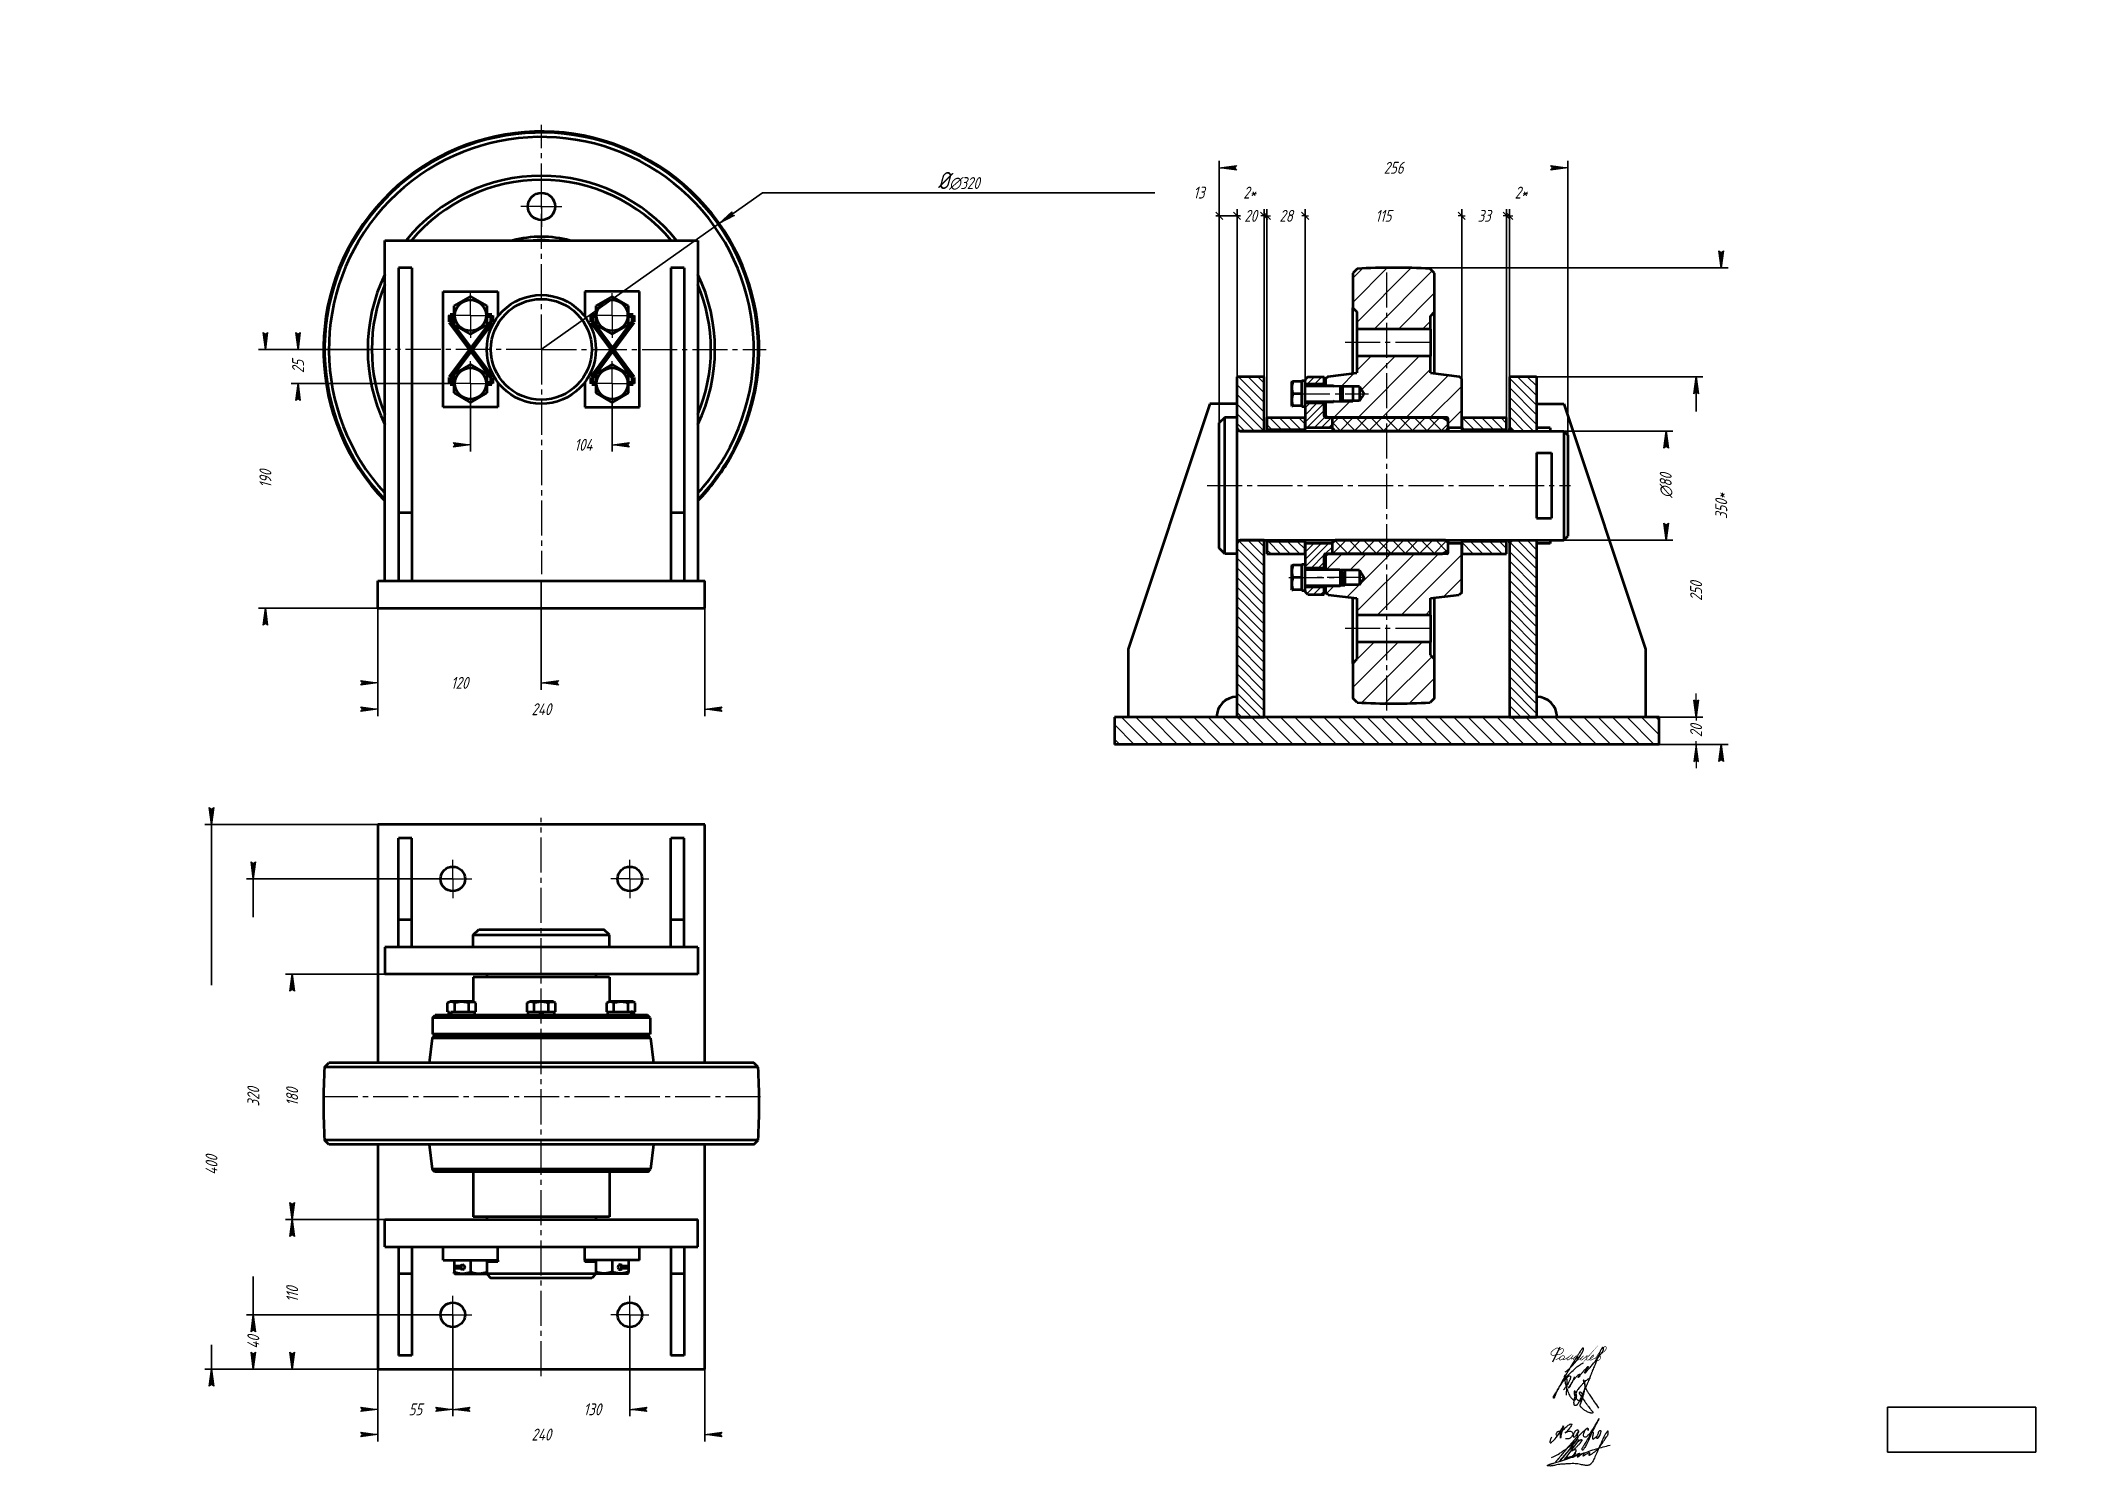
# Model space of a CAD drawing. Header units: millimetres. Extents: x 0 to 594, y 0 to 420.
import ezdxf

# ---------------------------------------------------------------- set-up
doc = ezdxf.new("R2010")
doc.units = ezdxf.units.MM
for name, pattern in [('K5LT32789', [0]), ('K5LT32790', [0]), ('K5LT32791', [0]), ('K5LT_AXLED', [14.786122, 10.286122, -1.5, 1.5, -1.5]), ('K5LT_BASIC', [0]), ('K5LT_REINFORCED', [0]), ('K5LT_THIN', [0])]:
    doc.linetypes.add(name, pattern=pattern)
doc.layers.add('Системный слой', color=7, linetype='Continuous')
doc.styles.add('KDIMTEXTSTYLE', font='GOST_AU.SHX', dxfattribs={"width": 0.96, "oblique": 15, "height": 5})
doc.dimstyles.new('KDIMSTYLE (0.40)', dxfattribs={"dimtxt": 5, "dimasz": 1, "dimexe": 2, "dimexo": 0.0625, "dimgap": 1, "dimtad": 1, "dimlfac": 2.5, "dimtxsty": 'KDIMTEXTSTYLE', "dimsah": 1, "dimcen": 0.09, "dimdle": 1, "dimadec": 0, "dimazin": 0, "dimtfac": 0.667, "dimtmove": 0, "dimatfit": 3, "dimfxl": 1, "dimtvp": 1, "dimtolj": 1, "dimtzin": 0, "dimarcsym": 0})
picture_1 = doc.add_image_def('image1.jpg', size_in_pixel=(394, 119))
pattern_1 = [(135, (0, 0), (-1.4142136, -1.4142136), [])]

msp = doc.modelspace()

# ---------------------------------------------------------------- blocks, each defined once
blk = doc.blocks.new('U0')
at = {"layer": 'Системный слой', "color": 150, "linetype": 'K5LT_BASIC', "lineweight": 40, "true_color": 0x0080ff}
for p, q in [((134.34, 346.26), (134.34, 338.86)), ((134.34, 319.66), (134.34, 312.26))]:
    blk.add_line(p, q, dxfattribs=at)
blk = doc.blocks.new('U1')
at = {"layer": 'Системный слой', "color": 150, "linetype": 'K5LT_BASIC', "lineweight": 40, "true_color": 0x0080ff}
for p, q in [((159.94, 346.26), (159.94, 338.86)), ((159.94, 319.66), (159.94, 312.26))]:
    blk.add_line(p, q, dxfattribs=at)
blk = doc.blocks.new('U2')
at = {"layer": 'Системный слой', "color": 150, "linetype": 'K5LT_BASIC', "lineweight": 40, "true_color": 0x0080ff}
for start, end in [(38.86231, 141.13769), (154.41701, 205.58299), (334.41701, 25.58299)]:
    blk.add_arc((147.14, 329.26), 51, start, end, dxfattribs=at)
blk = doc.blocks.new('U3')
at = {"layer": 'Системный слой', "color": 150, "linetype": 'K5LT_BASIC', "lineweight": 40, "true_color": 0x0080ff}
for start, end in [(329.9626, 224.04863), (315.95137, 329.9626)]:
    blk.add_arc((147.14, 329.26), 64, start, end, dxfattribs=at)
blk = doc.blocks.new('U4')
at = {"layer": 'Системный слой', "color": 150, "linetype": 'K5LT_BASIC', "lineweight": 40, "true_color": 0x0080ff}
for start, end in [(329.9626, 223.75043), (316.24957, 329.9626)]:
    blk.add_arc((147.14, 329.26), 63.68, start, end, dxfattribs=at)
blk = doc.blocks.new('U5')
at = {"layer": 'Системный слой', "color": 150, "linetype": 'K5LT_BASIC', "lineweight": 40, "true_color": 0x0080ff}
for start, end in [(329.9626, 222.51241), (317.48759, 329.9626)]:
    blk.add_arc((147.14, 329.26), 62.4, start, end, dxfattribs=at)
blk = doc.blocks.new('U6')
at = {"layer": 'Системный слой', "color": 150, "linetype": 'K5LT_BASIC', "lineweight": 40, "true_color": 0x0080ff}
for start, end in [(39.98375, 140.01625), (157.47235, 202.52765), (337.47235, 22.52765)]:
    blk.add_arc((147.14, 329.26), 49.8, start, end, dxfattribs=at)
blk = doc.blocks.new('U8')
at = {"layer": 'Системный слой', "color": 30, "linetype": 'K5LT_AXLED', "lineweight": 18, "true_color": 0xff8000}
for q in [(167.94, 345.82), (161.38, 339.26), (174.5, 339.26), (167.94, 332.7)]:
    blk.add_line((167.94, 339.26), q, dxfattribs=at)
blk = doc.blocks.new('U9')
at = {"layer": 'Системный слой', "color": 30, "linetype": 'K5LT_AXLED', "lineweight": 18, "true_color": 0xff8000}
for q in [(126.34, 345.82), (119.78, 339.26), (132.9, 339.26), (126.34, 332.7)]:
    blk.add_line((126.34, 339.26), q, dxfattribs=at)
blk = doc.blocks.new('U10')
at = {"layer": 'Системный слой', "color": 30, "linetype": 'K5LT_AXLED', "lineweight": 18, "true_color": 0xff8000}
for q in [(126.34, 325.82), (119.78, 319.26), (132.9, 319.26), (126.34, 312.7)]:
    blk.add_line((126.34, 319.26), q, dxfattribs=at)
blk = doc.blocks.new('U11')
at = {"layer": 'Системный слой', "color": 30, "linetype": 'K5LT_AXLED', "lineweight": 18, "true_color": 0xff8000}
for q in [(167.94, 325.82), (161.38, 319.26), (174.5, 319.26), (167.94, 312.7)]:
    blk.add_line((167.94, 319.26), q, dxfattribs=at)
blk = doc.blocks.new('U12')
at = {"layer": 'Системный слой', "color": 30, "linetype": 'K5LT_AXLED', "lineweight": 18, "true_color": 0xff8000}
for q in [(147.14, 347.26), (129.14, 329.26), (147.14, 311.26), (165.14, 329.26)]:
    blk.add_line((147.14, 329.26), q, dxfattribs=at)
blk = doc.blocks.new('U13')
at = {"layer": 'Системный слой', "color": 30, "linetype": 'K5LT_AXLED', "lineweight": 18, "true_color": 0xff8000}
for q in [(147.14, 395.26), (81.14, 329.26), (213.14, 329.26), (147.14, 263.26)]:
    blk.add_line((147.14, 329.26), q, dxfattribs=at)
blk = doc.blocks.new('KDIMARROW_01')
at = {"layer": 'Системный слой'}
blk.add_hatch(color=0, dxfattribs=at).paths.add_polyline_path([(-5, -0.66), (0, 0), (-5, 0.66), (-4.5, 0)])
at = {"layer": 'Системный слой', "color": 0, "linetype": 'K5LT_THIN', "lineweight": 18}
for p, q in [((-4.5, 0), (-5, 0.66)), ((-5, 0.66), (0, 0)), ((0, 0), (-5, -0.66)), ((-5, -0.66), (-4.5, 0)), ((0, 0), (-1, 0))]:
    blk.add_line(p, q, dxfattribs=at)
blk = doc.blocks.new('U14')
at = {"layer": 'Системный слой', "color": 30, "linetype": 'K5LT_AXLED', "lineweight": 18, "true_color": 0xff8000}
for q in [(147.16, 377.26), (141.16, 371.26), (153.16, 371.26), (147.16, 365.26)]:
    blk.add_line((147.16, 371.26), q, dxfattribs=at)
blk = doc.blocks.new('U19')
at = {"layer": 'Системный слой', "color": 150, "linetype": 'K5LT_BASIC', "lineweight": 40, "true_color": 0x0080ff}
for p, q in [((370.5, 261.62), (370.5, 262.26)), ((370.5, 258.66), (370.5, 259.3))]:
    blk.add_line(p, q, dxfattribs=at)
blk = doc.blocks.new('U20')
at = {"layer": 'Системный слой', "color": 150, "linetype": 'K5LT_BASIC', "lineweight": 40, "true_color": 0x0080ff}
for p, q in [((370.5, 265.21), (370.5, 265.86)), ((370.5, 262.26), (370.5, 262.9))]:
    blk.add_line(p, q, dxfattribs=at)
blk = doc.blocks.new('U21')
at = {"layer": 'Системный слой', "color": 150, "linetype": 'K5LT_BASIC', "lineweight": 40, "true_color": 0x0080ff}
for p, q in [((367.5, 265.68), (367.5, 262.26)), ((367.5, 262.26), (367.5, 258.84))]:
    blk.add_line(p, q, dxfattribs=at)
blk = doc.blocks.new('U22')
at = {"layer": 'Системный слой', "color": 150, "linetype": 'K5LT_BASIC', "lineweight": 40, "true_color": 0x0080ff}
for p, q in [((443.5, 306.26), (443.5, 305.26)), ((443.5, 273.26), (443.5, 272.26))]:
    blk.add_line(p, q, dxfattribs=at)
blk = doc.blocks.new('U23')
at = {"layer": 'Системный слой', "color": 150, "linetype": 'K5LT_BASIC', "lineweight": 40, "true_color": 0x0080ff}
for p, q in [((430.7, 305.66), (430.7, 305.26)), ((430.7, 273.26), (430.7, 272.86))]:
    blk.add_line(p, q, dxfattribs=at)
blk = doc.blocks.new('U24')
at = {"layer": 'Системный слой', "color": 150, "linetype": 'K5LT_BASIC', "lineweight": 40, "true_color": 0x0080ff}
for p, q in [((360.3, 305.66), (360.3, 305.26)), ((360.3, 273.26), (360.3, 272.86))]:
    blk.add_line(p, q, dxfattribs=at)
blk = doc.blocks.new('U25')
at = {"layer": 'Системный слой', "color": 150, "linetype": 'K5LT_BASIC', "lineweight": 40, "true_color": 0x0080ff}
for p, q in [((370.5, 265.86), (370.5, 266.1)), ((370.5, 262.9), (370.5, 265.21)), ((370.5, 259.3), (370.5, 261.62)), ((370.5, 258.42), (370.5, 258.66))]:
    blk.add_line(p, q, dxfattribs=at)
blk = doc.blocks.new('U26')
at = {"layer": 'Системный слой', "color": 150, "linetype": 'K5LT_BASIC', "lineweight": 40, "true_color": 0x0080ff}
for p, q in [((409.5, 322.2), (409.5, 340.26)), ((409.5, 238.26), (409.5, 256.31))]:
    blk.add_line(p, q, dxfattribs=at)
blk = doc.blocks.new('U27')
at = {"layer": 'Системный слой', "color": 150, "linetype": 'K5LT_BASIC', "lineweight": 40, "true_color": 0x0080ff}
for p, q in [((385.5, 322.2), (385.5, 341.46)), ((385.5, 237.06), (385.5, 256.31))]:
    blk.add_line(p, q, dxfattribs=at)
blk = doc.blocks.new('U28')
at = {"layer": 'Системный слой', "color": 150, "linetype": 'K5LT_BASIC', "lineweight": 40, "true_color": 0x0080ff}
for p, q in [((417.5, 305.66), (417.5, 305.26)), ((417.5, 273.26), (417.5, 272.86))]:
    blk.add_line(p, q, dxfattribs=at)
blk = doc.blocks.new('U29')
at = {"layer": 'Системный слой', "color": 150, "linetype": 'K5LT_BASIC', "lineweight": 40, "true_color": 0x0080ff}
for p, q in [((377.5, 309.9), (377.5, 309.26)), ((377.5, 269.26), (377.5, 268.62))]:
    blk.add_line(p, q, dxfattribs=at)
blk = doc.blocks.new('U30')
at = {"layer": 'Системный слой', "color": 150, "linetype": 'K5LT_BASIC', "lineweight": 40, "true_color": 0x0080ff}
for p, q in [((413.5, 306.1), (413.5, 305.26)), ((413.5, 273.26), (413.5, 272.42))]:
    blk.add_line(p, q, dxfattribs=at)
blk = doc.blocks.new('U31')
at = {"layer": 'Системный слой', "color": 150, "linetype": 'K5LT_BASIC', "lineweight": 40, "true_color": 0x0080ff}
for p, q in [((412.7, 305.3), (412.7, 305.26)), ((412.7, 273.26), (412.7, 273.22))]:
    blk.add_line(p, q, dxfattribs=at)
blk = doc.blocks.new('U32')
at = {"layer": 'Системный слой', "color": 150, "linetype": 'K5LT_BASIC', "lineweight": 40, "true_color": 0x0080ff}
for p, q in [((380.3, 305.3), (380.3, 305.26)), ((380.3, 273.26), (380.3, 273.22))]:
    blk.add_line(p, q, dxfattribs=at)
blk = doc.blocks.new('U33')
at = {"layer": 'Системный слой', "color": 150, "linetype": 'K5LT_BASIC', "lineweight": 40, "true_color": 0x0080ff}
for p, q in [((371.5, 305.66), (371.5, 305.26)), ((371.5, 273.26), (371.5, 272.86))]:
    blk.add_line(p, q, dxfattribs=at)
blk = doc.blocks.new('U34')
at = {"layer": 'Системный слой', "color": 150, "linetype": 'K5LT_BASIC', "lineweight": 40, "true_color": 0x0080ff}
for p, q in [((379.5, 306.1), (379.5, 305.26)), ((379.5, 273.26), (379.5, 272.42))]:
    blk.add_line(p, q, dxfattribs=at)
blk = doc.blocks.new('U35')
at = {"layer": 'Системный слой', "color": 150, "linetype": 'K5LT_BASIC', "lineweight": 40, "true_color": 0x0080ff}
for p, q in [((431.5, 305.26), (431.5, 306.06)), ((431.5, 272.46), (431.5, 273.26))]:
    blk.add_line(p, q, dxfattribs=at)
blk = doc.blocks.new('U36')
at = {"layer": 'Системный слой', "color": 150, "linetype": 'K5LT_BASIC', "lineweight": 40, "true_color": 0x0080ff}
for p, q in [((367.64, 258.66), (367.6, 258.66)), ((367.6, 258.66), (367.64, 258.66)), ((367.75, 258.66), (367.64, 258.66)), ((367.64, 258.66), (367.75, 258.65)), ((367.93, 258.66), (367.75, 258.66)), ((367.75, 258.65), (367.93, 258.65))]:
    blk.add_line(p, q, dxfattribs=at)
blk = doc.blocks.new('U37')
at = {"layer": 'Системный слой', "color": 150, "linetype": 'K5LT_BASIC', "lineweight": 40, "true_color": 0x0080ff}
for p, q in [((377.5, 264.92), (377.5, 264.66)), ((377.5, 259.86), (377.5, 259.6))]:
    blk.add_line(p, q, dxfattribs=at)
blk = doc.blocks.new('U38')
at = {"layer": 'Системный слой', "color": 150, "linetype": 'K5LT_BASIC', "lineweight": 40, "true_color": 0x0080ff}
for p, q in [((377.5, 318.92), (377.5, 318.66)), ((377.5, 313.86), (377.5, 313.6))]:
    blk.add_line(p, q, dxfattribs=at)
blk = doc.blocks.new('U39')
at = {"layer": 'Системный слой', "color": 150, "linetype": 'K5LT_BASIC', "lineweight": 40, "true_color": 0x0080ff}
for p, q in [((370.5, 319.21), (370.5, 319.86)), ((370.5, 316.26), (370.5, 316.9))]:
    blk.add_line(p, q, dxfattribs=at)
blk = doc.blocks.new('U40')
at = {"layer": 'Системный слой', "color": 150, "linetype": 'K5LT_BASIC', "lineweight": 40, "true_color": 0x0080ff}
for p, q in [((370.5, 315.62), (370.5, 316.26)), ((370.5, 312.66), (370.5, 313.3))]:
    blk.add_line(p, q, dxfattribs=at)
blk = doc.blocks.new('U41')
at = {"layer": 'Системный слой', "color": 150, "linetype": 'K5LT_BASIC', "lineweight": 40, "true_color": 0x0080ff}
for p, q in [((367.64, 312.66), (367.6, 312.66)), ((367.6, 312.66), (367.64, 312.66)), ((367.75, 312.66), (367.64, 312.66)), ((367.64, 312.66), (367.75, 312.65)), ((367.93, 312.66), (367.75, 312.66)), ((367.75, 312.65), (367.93, 312.65))]:
    blk.add_line(p, q, dxfattribs=at)
blk = doc.blocks.new('U42')
at = {"layer": 'Системный слой', "color": 150, "linetype": 'K5LT_BASIC', "lineweight": 40, "true_color": 0x0080ff}
for p, q in [((377.1, 319.06), (377.1, 318.66)), ((377.1, 313.86), (377.1, 313.46))]:
    blk.add_line(p, q, dxfattribs=at)
blk = doc.blocks.new('U43')
at = {"layer": 'Системный слой', "color": 150, "linetype": 'K5LT_BASIC', "lineweight": 40, "true_color": 0x0080ff}
for p, q in [((377.1, 265.06), (377.1, 264.66)), ((377.1, 259.86), (377.1, 259.46))]:
    blk.add_line(p, q, dxfattribs=at)
blk = doc.blocks.new('U44')
at = {"layer": 'Системный слой', "color": 150, "linetype": 'K5LT_BASIC', "lineweight": 40, "true_color": 0x0080ff}
for p, q in [((370.5, 319.86), (370.5, 320.06)), ((370.5, 316.9), (370.5, 319.21)), ((370.5, 313.3), (370.5, 315.62)), ((370.5, 312.42), (370.5, 312.66))]:
    blk.add_line(p, q, dxfattribs=at)
blk = doc.blocks.new('KDIMARROW_02')
at = {"layer": 'Системный слой'}
blk.add_hatch(color=0, dxfattribs=at).paths.add_polyline_path([(4.5, 0), (5, 0.66), (0, 0), (5, -0.66)])
at = {"layer": 'Системный слой', "color": 0, "linetype": 'K5LT_THIN', "lineweight": 18}
for p, q in [((0, 0), (-1, 0)), ((5, 0.66), (0, 0)), ((0, 0), (5, -0.66)), ((0, 0), (7, 0)), ((4.5, 0), (5, 0.66)), ((5, -0.66), (4.5, 0))]:
    blk.add_line(p, q, dxfattribs=at)
blk = doc.blocks.new('KDIMARROW_13')
at = {"layer": 'Системный слой', "color": 0, "linetype": 'K5LT_THIN', "lineweight": 18}
for p, q in [((-1.06, 1.06), (1.06, -1.06)), ((0, 0), (-1, 0)), ((0, 0), (1, 0))]:
    blk.add_line(p, q, dxfattribs=at)
blk = doc.blocks.new('U48')
at = {"layer": 'Системный слой', "color": 5, "linetype": 'K5LT32789', "lineweight": 18, "true_color": 0x0000ff}
for points in [[(443.84, 9.8), (443.63, 9.22), (443.42, 8.64), (443.35, 8.28), (443.51, 8.13), (443.72, 8.13), (443.92, 8.33), (444.5, 8.91), (445.92, 10.33), (447.96, 14.34), (446.74, 11.34), (446.52, 8.67), (446.52, 11.13), (446.27, 11.53), (445.68, 11.41), (445.28, 11), (445.14, 10.64), (445.27, 10.38), (445.64, 10.38), (446.52, 11.13), (447.72, 12.34), (448.56, 13.17), (449.5, 13.79), (449.9, 13.67), (449.8, 13.33), (449.56, 12.89), (448.77, 11.96), (448.11, 11.18), (447.67, 10.88), (448.54, 11.47), (449.25, 11.6), (449.7, 11.5), (450.01, 11.27), (450.15, 10.9), (450.15, 10.45), (449.88, 10.04), (449.6, 9.76), (449.17, 9.33), (448.69, 9.22), (448.02, 9.34)], [(451.88, 11.61), (451.65, 11.96), (451.29, 11.96), (450.96, 11.63), (450.57, 11.24), (450.27, 10.72), (450.14, 10.03), (450.35, 9.82), (450.72, 9.91), (450.95, 10.14), (451.21, 10.46), (451.58, 11.02), (451.98, 11.81), (451.58, 11.02), (451.44, 10.37), (451.44, 10), (451.54, 9.91), (451.71, 9.97), (452.48, 10.84), (453.33, 11.6), (453.76, 11.99), (454.22, 12.3), (454.43, 12.42), (454.6, 12.42), (454.68, 12.19), (454.68, 11.93), (454.68, 11.65), (454.68, 12.19), (454.6, 12.42), (454.43, 12.43), (453.76, 11.99), (453.14, 10.77), (453.14, 10.22), (453.39, 9.97), (453.75, 9.88), (454.1, 9.88), (454.39, 10.17), (454.76, 10.53), (455.94, 11.71), (458.78, 16.99), (455.94, 11.71), (454.93, 9.19), (454.16, 7.56), (453.46, 6.47), (453, 5.92), (452.86, 6.04), (452.86, 6.51), (453.19, 7.09), (453.78, 7.89), (454.73, 9.46), (455.7, 11.1), (455.9, 11.31), (456.06, 11.29), (456.11, 11.04), (456.03, 10.48), (455.96, 10.04), (455.87, 9.6), (455.97, 9.27), (456.15, 9.18), (456.4, 9.43), (456.87, 9.8), (457.3, 10.23), (457.03, 9.66), (457.15, 9.54), (457.35, 9.46), (457.56, 9.54), (457.83, 9.8), (458.54, 11.3), (458.46, 11.6), (458.19, 11.67), (457.84, 11.59), (457.61, 11.14), (457.44, 10.63), (457.3, 10.19)]]:
    blk.add_open_spline(points, degree=3, dxfattribs=at)
blk = doc.blocks.new('U49')
at = {"layer": 'Системный слой', "color": 5, "linetype": 'K5LT32790', "lineweight": 18, "true_color": 0x0000ff}
blk.add_open_spline([(448.24, 22.14), (448.28, 23.5), (448.62, 25.03), (448.46, 26.65), (448.38, 26.97), (448.3, 27.18), (448.2, 27.36), (448.1, 27.52), (448, 27.65), (447.92, 27.75), (447.86, 27.81), (447.82, 27.85), (447.8, 27.86), (447.78, 27.88), (447.77, 27.88), (447.75, 27.89), (447.74, 27.89), (447.73, 27.89), (447.73, 27.89), (447.72, 27.89), (447.71, 27.89), (447.71, 27.88), (447.7, 27.88), (447.69, 27.87), (447.69, 27.86), (447.68, 27.85), (447.67, 27.84), (447.67, 27.83), (447.66, 27.8), (447.65, 27.78), (447.65, 27.74), (447.64, 27.69), (447.64, 27.62), (447.63, 27.52), (447.63, 27.39), (447.64, 27.25), (447.65, 27.09), (447.68, 26.91), (447.72, 26.69), (447.79, 26.39), (447.87, 25.95), (448, 25.31), (448.21, 24.51), (448.53, 23.64), (448.83, 22.84), (449.12, 22.16), (449.41, 21.67), (449.69, 21.31), (449.93, 21.06), (450.1, 20.89), (450.23, 20.8), (450.32, 20.75), (450.38, 20.73), (450.44, 20.72), (450.49, 20.71), (450.55, 20.71), (450.61, 20.72), (450.67, 20.73), (450.72, 20.74), (450.77, 20.76), (450.81, 20.79), (450.84, 20.82), (450.88, 20.85), (450.92, 20.9), (450.97, 20.97), (451.04, 21.07), (451.11, 21.2), (451.18, 21.34), (451.23, 21.49), (451.26, 21.63), (451.27, 21.76), (451.27, 21.92), (451.25, 22.11), (451.2, 22.35), (451.13, 22.6), (451.05, 22.84), (450.98, 23.01), (450.92, 23.12), (450.86, 23.19), (450.82, 23.25), (450.77, 23.3), (450.74, 23.33), (450.71, 23.34), (450.7, 23.35), (450.68, 23.36), (450.67, 23.36), (450.66, 23.36), (450.65, 23.36), (450.64, 23.36), (450.64, 23.36), (450.63, 23.36), (450.62, 23.35), (450.61, 23.35), (450.61, 23.34), (450.6, 23.33), (450.59, 23.32), (450.58, 23.31), (450.57, 23.28), (450.55, 23.25), (450.54, 23.21), (450.52, 23.16), (450.51, 23.1), (450.5, 23.03), (450.49, 22.95), (450.5, 22.85), (450.52, 22.72), (450.55, 22.53), (450.59, 22.28), (450.66, 22.01), (450.76, 21.76), (450.88, 21.52), (451.02, 21.3), (451.19, 21.08), (451.38, 20.89), (451.56, 20.73), (451.71, 20.63), (451.84, 20.56), (451.95, 20.52), (452.06, 20.49), (452.15, 20.48), (452.23, 20.47), (452.29, 20.48), (452.35, 20.49), (452.4, 20.51), (452.44, 20.53), (452.48, 20.55), (452.53, 20.59), (452.58, 20.64), (452.64, 20.7), (452.71, 20.79), (452.78, 20.91), (452.86, 21.05), (452.92, 21.2), (452.97, 21.37), (453, 21.54), (453.01, 21.73), (453.01, 21.93), (452.98, 22.14), (452.94, 22.32), (452.89, 22.48), (452.83, 22.6), (452.77, 22.69), (452.71, 22.77), (452.66, 22.82), (452.6, 22.87), (452.53, 22.91), (452.46, 22.95), (452.4, 22.97), (452.34, 22.99), (452.29, 23), (452.25, 23), (452.21, 22.99), (452.18, 22.99), (452.15, 22.98), (452.12, 22.96), (452.1, 22.95), (452.07, 22.93), (452.06, 22.92), (452.04, 22.9), (452.03, 22.89), (452.03, 22.88), (452.02, 22.86), (452.02, 22.85), (452.02, 22.83), (452.01, 22.81), (452.02, 22.79), (452.02, 22.76), (452.03, 22.73), (452.05, 22.69), (452.07, 22.63), (452.11, 22.55), (452.17, 22.44), (452.23, 22.31), (452.33, 22.17), (452.47, 22.01), (452.66, 21.77), (452.92, 21.41), (453.25, 20.89), (453.64, 20.25), (454.16, 19.56), (454.67, 18.89), (455.1, 18.3), (455.4, 17.86), (455.64, 17.63), (455.8, 17.49), (455.9, 17.39), (455.96, 17.3), (455.99, 17.24), (456.02, 17.18), (456.03, 17.13), (456.04, 17.09), (456.04, 17.07), (456.04, 17.04), (456.03, 17.03), (456.03, 17.01), (456.02, 16.99), (456.01, 16.98), (456, 16.97), (455.99, 16.96), (455.97, 16.94), (455.95, 16.93), (455.92, 16.91), (455.89, 16.9), (455.85, 16.89), (455.8, 16.87), (455.74, 16.87), (455.68, 16.86), (455.6, 16.87), (455.49, 16.88), (455.33, 16.92), (455.09, 16.98), (454.75, 17.1), (454.34, 17.29), (453.91, 17.5), (453.57, 17.72), (453.29, 17.94), (453.05, 18.17), (452.78, 18.4), (452.55, 18.61), (452.4, 18.78), (452.34, 18.88), (452.31, 18.95), (452.29, 19.01), (452.28, 19.07), (452.27, 19.12), (452.27, 19.18), (452.28, 19.24), (452.29, 19.3), (452.31, 19.37), (452.34, 19.45), (452.4, 19.57), (452.48, 19.75), (452.58, 20), (452.69, 20.32), (452.81, 20.68), (452.95, 21.07), (453.12, 21.54), (453.31, 22.13), (453.48, 22.82), (453.58, 23.46), (453.64, 23.97), (453.72, 24.37), (453.78, 24.7), (453.79, 24.96), (453.77, 25.18), (453.72, 25.38), (453.66, 25.61), (453.61, 25.84), (453.56, 26.06), (453.52, 26.22), (453.49, 26.33), (453.46, 26.4), (453.44, 26.45), (453.42, 26.47), (453.41, 26.49), (453.4, 26.5), (453.39, 26.51), (453.38, 26.51), (453.37, 26.52), (453.36, 26.52), (453.35, 26.52), (453.34, 26.52), (453.33, 26.52), (453.32, 26.52), (453.31, 26.51), (453.3, 26.51), (453.28, 26.5), (453.27, 26.49), (453.26, 26.48), (453.25, 26.47), (453.24, 26.46), (453.24, 26.44), (453.23, 26.43), (453.23, 26.41), (453.22, 26.39), (453.22, 26.37), (453.22, 26.34), (453.23, 26.3), (453.24, 26.26), (453.25, 26.2), (453.28, 26.13), (453.32, 26.04), (453.38, 25.93), (453.43, 25.79), (453.48, 25.63), (453.54, 25.43), (453.63, 25.18), (453.73, 24.87), (453.84, 24.53), (453.93, 24.2), (454.03, 23.92), (454.16, 23.68), (454.31, 23.43), (454.49, 23.16), (454.69, 22.81), (454.96, 22.34), (455.3, 21.81), (455.69, 21.26), (456.07, 20.73), (456.75, 19.78), (457.28, 18.99), (457.69, 18.36)], degree=3, knots=[0, 0, 0, 0, 23.088924, 25.905784, 27.368497, 28.578535, 29.721875, 30.813961, 31.805183, 32.534012, 32.992903, 33.225793, 33.377047, 33.48833, 33.574551, 33.643805, 33.701224, 33.750367, 33.79387, 33.833355, 33.872141, 33.912355, 33.95659, 34.00557, 34.061357, 34.126468, 34.204109, 34.298549, 34.415744, 34.564555, 34.759459, 35.028229, 35.412864, 35.997175, 36.728139, 37.568941, 38.433825, 39.401332, 40.578431, 42.235398, 44.569602, 48.269133, 53.187712, 58.58434, 63.764044, 67.778676, 70.998143, 73.369834, 75.349816, 76.796874, 77.581324, 78.028914, 78.378087, 78.696803, 79.013489, 79.343373, 79.678587, 80.006824, 80.317932, 80.606471, 80.866035, 81.11641, 81.383983, 81.718354, 82.16781, 82.839361, 83.733235, 84.705422, 85.582724, 86.324391, 87.057116, 87.890757, 88.945341, 90.321141, 91.965571, 93.426367, 94.484215, 95.101021, 95.580997, 96.013141, 96.361093, 96.626002, 96.782739, 96.889142, 96.971138, 97.03813, 97.095272, 97.145901, 97.188561, 97.228747, 97.268915, 97.315311, 97.366861, 97.425655, 97.494454, 97.577142, 97.679623, 97.811915, 97.985663, 98.226797, 98.532587, 98.897786, 99.296036, 99.737821, 100.261724, 100.964229, 101.99978, 103.525411, 105.150667, 106.72453, 108.093532, 109.590313, 111.195302, 112.777483, 114.126394, 115.159714, 115.93325, 116.599105, 117.196687, 117.716186, 118.147278, 118.512091, 118.830828, 119.112084, 119.376147, 119.650254, 119.966184, 120.348472, 120.832611, 121.462575, 122.257884, 123.166317, 124.121896, 125.077441, 126.058759, 127.110722, 128.27138, 129.455541, 130.54928, 131.472222, 132.224076, 132.842804, 133.343527, 133.786162, 134.209733, 134.641953, 135.076751, 135.490934, 135.840567, 136.1162, 136.329021, 136.516582, 136.697073, 136.87991, 137.063295, 137.235465, 137.38613, 137.514261, 137.623548, 137.718445, 137.797689, 137.875651, 137.957944, 138.055516, 138.163779, 138.288043, 138.436309, 138.622516, 138.862075, 139.203128, 139.704326, 140.381097, 141.218915, 142.127317, 143.259517, 144.821141, 147.317764, 150.75711, 155.19517, 160.069171, 165.224464, 169.471142, 172.421411, 174.092925, 175.138298, 175.966748, 176.479558, 176.900272, 177.244752, 177.52135, 177.72293, 177.873709, 177.996322, 178.101436, 178.195314, 178.281517, 178.366118, 178.454913, 178.554755, 178.670049, 178.807074, 178.975201, 179.187234, 179.439473, 179.719727, 180.029511, 180.383269, 180.823448, 181.407111, 182.246837, 183.563618, 185.512414, 188.365901, 191.16936, 193.636194, 195.215931, 197.147086, 199.269225, 201.224518, 202.392176, 202.935446, 203.335749, 203.665039, 203.98044, 204.30527, 204.630666, 204.95421, 205.28424, 205.683122, 206.145312, 206.866804, 207.837862, 209.464316, 211.387339, 213.648133, 215.828171, 218.361631, 222.046321, 226.400789, 230.237614, 232.987127, 235.143069, 237.145235, 238.600123, 239.59432, 240.714469, 242.086859, 243.579513, 244.83703, 245.773068, 246.379449, 246.80954, 247.077534, 247.227517, 247.33398, 247.41847, 247.489521, 247.552012, 247.609222, 247.663606, 247.717168, 247.768592, 247.820784, 247.876677, 247.942191, 248.018083, 248.10247, 248.189421, 248.269471, 248.347072, 248.425637, 248.512886, 248.605679, 248.706816, 248.820413, 248.952282, 249.111489, 249.313956, 249.574155, 249.89782, 250.303709, 250.841791, 251.528272, 252.381244, 253.359593, 254.475963, 255.872687, 257.851092, 259.938273, 261.963603, 263.469883, 265.046448, 266.586695, 268.366913, 270.599666, 273.407082, 277.373027, 281.234201, 284.882343, 288.313023, 301, 301, 301, 301], dxfattribs=at)
blk = doc.blocks.new('U50')
at = {"layer": 'Системный слой', "color": 5, "linetype": 'K5LT32790', "lineweight": 18, "true_color": 0x0000ff}
for points, knots in [([(447.88, 28.95), (448.89, 29.65), (450.15, 30.84), (451.51, 32.59), (452.35, 33.69), (452.85, 34.63), (453.17, 35.19), (453.27, 35.49), (453.3, 35.64), (453.32, 35.73), (453.32, 35.79), (453.31, 35.83), (453.31, 35.85), (453.3, 35.87), (453.29, 35.89), (453.28, 35.91), (453.27, 35.92), (453.25, 35.93), (453.24, 35.94), (453.22, 35.95), (453.2, 35.96), (453.17, 35.97), (453.15, 35.98), (453.13, 35.98), (453.1, 35.98), (453.08, 35.97), (453.07, 35.97), (453.05, 35.96), (453.03, 35.95), (453.01, 35.94), (452.98, 35.92), (452.95, 35.89), (452.91, 35.84), (452.83, 35.75), (452.71, 35.6), (452.51, 35.32), (452.22, 34.88), (451.84, 34.22), (451.24, 33.28), (450.31, 31.82), (449.07, 29.79), (447.71, 27.45), (446.59, 25.41), (445.84, 24), (445.43, 23.19), (445.2, 22.69), (445.05, 22.31), (444.92, 21.99), (444.81, 21.7), (444.73, 21.48), (444.68, 21.35), (444.65, 21.29), (444.64, 21.27), (444.63, 21.25), (444.62, 21.24), (444.61, 21.24), (444.6, 21.23), (444.6, 21.23), (444.59, 21.23), (444.59, 21.23), (444.58, 21.22), (444.58, 21.23), (444.57, 21.23), (444.57, 21.23), (444.56, 21.23), (444.56, 21.23), (444.55, 21.24), (444.55, 21.24), (444.54, 21.25), (444.53, 21.26), (444.52, 21.28), (444.51, 21.3), (444.49, 21.33), (444.47, 21.37), (444.46, 21.42), (444.45, 21.48), (444.44, 21.54), (444.44, 21.6), (444.45, 21.67), (444.46, 21.73), (444.48, 21.81), (444.52, 21.88), (444.57, 21.98), (444.66, 22.12), (444.83, 22.4), (445.16, 22.93), (445.78, 23.9), (446.67, 25.27), (447.81, 26.92), (449.15, 28.38), (450.45, 29.62), (451.5, 30.57), (452.44, 31.21), (453.01, 31.48), (453.28, 31.6)], [0, 0, 0, 0, 8.550609, 12.054989, 15.548009, 18.191121, 19.498995, 20.058209, 20.381615, 20.589671, 20.716665, 20.79368, 20.851701, 20.900722, 20.944653, 20.985245, 21.025642, 21.06834, 21.115939, 21.168338, 21.224707, 21.283052, 21.340576, 21.394663, 21.443781, 21.488289, 21.53119, 21.575808, 21.625508, 21.683081, 21.754287, 21.848548, 21.98875, 22.223415, 22.641351, 23.38396, 24.591455, 26.333193, 28.725175, 32.394143, 38.444137, 45.386804, 51.336644, 54.759282, 56.550214, 57.736198, 58.581068, 59.410817, 60.190375, 60.748602, 61.044545, 61.139793, 61.19713, 61.237089, 61.267135, 61.290713, 61.309862, 61.325937, 61.339917, 61.352551, 61.36445, 61.376142, 61.388111, 61.400062, 61.412022, 61.424542, 61.439066, 61.45699, 61.479741, 61.509795, 61.550475, 61.607942, 61.688058, 61.795635, 61.922219, 62.059168, 62.198495, 62.342871, 62.495112, 62.658157, 62.830855, 63.02153, 63.245709, 63.594568, 64.237865, 65.516344, 67.957442, 72.253573, 76.989753, 81.977365, 86.090995, 89.562811, 91.905588, 94, 94, 94, 94]), ([(450.5, 27.54), (450.42, 27.05), (450.18, 26.42), (449.81, 25.66), (449.56, 25.26), (449.39, 24.94), (449.28, 24.73), (449.22, 24.61), (449.18, 24.54), (449.14, 24.49), (449.1, 24.44), (449.06, 24.4), (449.02, 24.36), (448.99, 24.32), (448.96, 24.3), (448.95, 24.28), (448.94, 24.28), (448.93, 24.27), (448.93, 24.27), (448.92, 24.27), (448.92, 24.26), (448.92, 24.26), (448.91, 24.26), (448.91, 24.26), (448.91, 24.26), (448.91, 24.27), (448.91, 24.27), (448.91, 24.27), (448.91, 24.28), (448.91, 24.28), (448.91, 24.29), (448.92, 24.29), (448.92, 24.3), (448.93, 24.32), (448.93, 24.34), (448.95, 24.37), (448.96, 24.4), (448.98, 24.44), (449, 24.49), (449.03, 24.54), (449.06, 24.6), (449.11, 24.67), (449.18, 24.76), (449.28, 24.9), (449.42, 25.1), (449.57, 25.35), (449.71, 25.61), (449.86, 25.87), (450.04, 26.17), (450.25, 26.48), (450.49, 26.75), (450.69, 26.99), (450.91, 27.25), (451.16, 27.54), (451.45, 27.83), (451.68, 28.05), (451.82, 28.16), (451.9, 28.21), (451.96, 28.24), (452.01, 28.26), (452.06, 28.28), (452.11, 28.28), (452.14, 28.29), (452.16, 28.29), (452.18, 28.29), (452.19, 28.28), (452.2, 28.28), (452.21, 28.27), (452.22, 28.27), (452.22, 28.26), (452.23, 28.25), (452.23, 28.24), (452.24, 28.24), (452.24, 28.22), (452.25, 28.21), (452.25, 28.19), (452.25, 28.17), (452.25, 28.13), (452.24, 28.09), (452.24, 28.03), (452.22, 27.96), (452.21, 27.89), (452.19, 27.83), (452.17, 27.77), (452.13, 27.72), (452.09, 27.66), (452.05, 27.6), (452, 27.54), (451.96, 27.49), (451.92, 27.46), (451.89, 27.43), (451.86, 27.4), (451.83, 27.37), (451.8, 27.35), (451.78, 27.34), (451.77, 27.33), (451.76, 27.33), (451.76, 27.33), (451.75, 27.33), (451.75, 27.32), (451.75, 27.32), (451.74, 27.32), (451.74, 27.32), (451.74, 27.32), (451.74, 27.33), (451.74, 27.33), (451.74, 27.33), (451.74, 27.33), (451.74, 27.34), (451.74, 27.34), (451.74, 27.34), (451.74, 27.35), (451.74, 27.36), (451.75, 27.36), (451.75, 27.38), (451.76, 27.39), (451.77, 27.42), (451.79, 27.44), (451.8, 27.47), (451.82, 27.5), (451.84, 27.52), (451.86, 27.56), (451.89, 27.62), (451.93, 27.69), (451.98, 27.77), (452.05, 27.85), (452.14, 27.95), (452.27, 28.06), (452.43, 28.19), (452.58, 28.35), (452.72, 28.52), (452.84, 28.67), (452.99, 28.84), (453.14, 29.02), (453.28, 29.21), (453.43, 29.41), (453.62, 29.61), (453.84, 29.81), (454.04, 30), (454.19, 30.15), (454.29, 30.27), (454.36, 30.35), (454.42, 30.41), (454.47, 30.47), (454.51, 30.51), (454.54, 30.53), (454.57, 30.55), (454.58, 30.56), (454.59, 30.56), (454.6, 30.56), (454.61, 30.57), (454.61, 30.57), (454.62, 30.57), (454.63, 30.56), (454.63, 30.56), (454.63, 30.56), (454.64, 30.56), (454.64, 30.55), (454.65, 30.55), (454.65, 30.54), (454.65, 30.53), (454.66, 30.53), (454.66, 30.51), (454.67, 30.5), (454.67, 30.48), (454.67, 30.45), (454.67, 30.42), (454.67, 30.39), (454.66, 30.36), (454.66, 30.33), (454.64, 30.3), (454.63, 30.27), (454.6, 30.22), (454.55, 30.16), (454.47, 30.06), (454.37, 29.93), (454.25, 29.77), (454.13, 29.59), (454.02, 29.42), (453.9, 29.28), (453.81, 29.16), (453.74, 29.06), (453.68, 28.99), (453.63, 28.94), (453.6, 28.9), (453.58, 28.87), (453.57, 28.85), (453.56, 28.83), (453.56, 28.81), (453.55, 28.79), (453.55, 28.77), (453.56, 28.75), (453.56, 28.73), (453.57, 28.72), (453.57, 28.7), (453.58, 28.69), (453.59, 28.68), (453.59, 28.68), (453.6, 28.67), (453.6, 28.67), (453.61, 28.67), (453.62, 28.66), (453.63, 28.66), (453.64, 28.66), (453.65, 28.66), (453.67, 28.66), (453.69, 28.67), (453.71, 28.68), (453.74, 28.69), (453.78, 28.71), (453.82, 28.74), (453.88, 28.77), (453.93, 28.82), (454, 28.87), (454.07, 28.95), (454.16, 29.06), (454.29, 29.22), (454.47, 29.46), (454.73, 29.75), (455.07, 30.11), (455.43, 30.53), (455.82, 31.02), (456.21, 31.49), (456.61, 31.95), (457.01, 32.4), (457.41, 32.89), (457.78, 33.43), (458.14, 33.96), (458.5, 34.44), (458.79, 34.86), (458.98, 35.17), (459.08, 35.38), (459.12, 35.52), (459.14, 35.64), (459.16, 35.73), (459.17, 35.8), (459.17, 35.85), (459.17, 35.89), (459.17, 35.94), (459.16, 35.97), (459.15, 36), (459.14, 36.03), (459.12, 36.05), (459.1, 36.07), (459.09, 36.09), (459.07, 36.11), (459.05, 36.12), (459.04, 36.12), (459.02, 36.13), (459.01, 36.13), (458.99, 36.13), (458.97, 36.13), (458.95, 36.13), (458.93, 36.13), (458.9, 36.12), (458.87, 36.1), (458.83, 36.08), (458.79, 36.06), (458.75, 36.02), (458.71, 35.98), (458.66, 35.93), (458.62, 35.86), (458.57, 35.78), (458.51, 35.67), (458.41, 35.5), (458.28, 35.25), (458.14, 34.91), (457.99, 34.53), (457.84, 34.13), (457.67, 33.72), (457.47, 33.26), (457.28, 32.76), (457.1, 32.24), (456.9, 31.68), (456.67, 31.08), (456.38, 30.45), (456.08, 29.83), (455.87, 29.28), (455.73, 28.91), (455.65, 28.69), (455.61, 28.55), (455.54, 28.38), (455.43, 28.07), (455.25, 27.61), (455.02, 27.04), (454.76, 26.39), (454.46, 25.61), (454.07, 24.72), (453.56, 23.71), (453.06, 22.61), (452.58, 21.49), (452.14, 20.53), (451.72, 19.9), (451.52, 19.5), (451.39, 19.32), (451.31, 19.23), (451.25, 19.18), (451.19, 19.15), (451.12, 19.11), (451.06, 19.09), (450.99, 19.07), (450.92, 19.06), (450.85, 19.06), (450.8, 19.06), (450.76, 19.07), (450.73, 19.08), (450.71, 19.09), (450.69, 19.1), (450.68, 19.11), (450.66, 19.13), (450.65, 19.14), (450.63, 19.17), (450.62, 19.19), (450.6, 19.23), (450.58, 19.29), (450.56, 19.37), (450.53, 19.49), (450.5, 19.63), (450.47, 19.78), (450.47, 19.94), (450.48, 20.1), (450.5, 20.29), (450.55, 20.52), (450.6, 20.84), (450.67, 21.25), (450.78, 21.72), (450.92, 22.15), (451.04, 22.5), (451.14, 22.78), (451.23, 23.04), (451.36, 23.31), (451.55, 23.61), (451.84, 24.01), (452.25, 24.55), (452.82, 25.19), (453.41, 25.84), (453.95, 26.37), (454.36, 26.71), (454.68, 26.9), (454.97, 27.02), (455.17, 27.08), (455.29, 27.12)], [0, 0, 0, 0, 9.050129, 12.27524, 15.459, 17.73484, 19.057413, 19.710841, 20.186256, 20.578255, 20.920156, 21.263228, 21.624829, 21.943402, 22.174143, 22.29629, 22.36276, 22.406894, 22.439057, 22.464194, 22.484922, 22.502166, 22.516262, 22.528133, 22.539447, 22.552242, 22.56817, 22.588053, 22.611987, 22.639741, 22.672744, 22.715192, 22.776687, 22.87041, 23.023044, 23.2152, 23.446308, 23.698853, 24.014406, 24.364067, 24.793807, 25.28352, 25.941626, 26.877925, 28.429965, 30.348657, 32.240773, 33.898399, 35.948367, 38.485583, 40.825304, 42.59187, 44.267244, 46.970047, 49.74801, 51.863744, 52.701471, 53.104911, 53.483029, 53.862972, 54.210178, 54.473163, 54.650607, 54.780151, 54.882015, 54.96597, 55.037892, 55.101774, 55.160577, 55.215489, 55.269733, 55.3265, 55.390437, 55.464507, 55.552848, 55.661752, 55.802045, 55.996896, 56.278982, 56.657771, 57.087852, 57.530059, 57.926999, 58.28654, 58.645161, 59.086887, 59.580412, 60.070145, 60.456808, 60.770321, 61.020502, 61.287434, 61.539711, 61.751465, 61.877288, 61.951174, 62.001019, 62.037083, 62.064047, 62.085222, 62.102691, 62.117816, 62.131035, 62.143011, 62.154708, 62.167188, 62.181333, 62.197688, 62.21651, 62.238222, 62.264236, 62.296726, 62.338711, 62.394112, 62.469848, 62.581386, 62.750144, 62.953234, 63.151975, 63.325302, 63.501424, 63.750698, 64.126703, 64.655732, 65.239268, 65.888652, 66.649933, 67.724768, 68.970934, 70.450533, 71.673771, 72.965674, 74.199734, 75.716608, 77.191491, 78.669398, 80.263602, 82.259995, 84.0227, 85.431088, 86.180031, 86.82002, 87.357354, 87.830339, 88.196682, 88.427814, 88.563885, 88.657509, 88.728451, 88.784957, 88.831759, 88.871976, 88.907862, 88.941164, 88.973333, 89.002363, 89.031139, 89.061129, 89.097204, 89.139544, 89.190239, 89.252182, 89.329582, 89.428874, 89.559889, 89.727893, 89.910432, 90.08993, 90.259821, 90.437176, 90.634512, 90.867411, 91.167757, 91.627014, 92.382088, 93.419966, 94.672454, 96.030915, 97.344377, 98.512333, 99.382533, 100.080146, 100.642761, 101.098523, 101.416568, 101.614452, 101.761411, 101.888131, 102.002041, 102.112642, 102.228685, 102.353162, 102.475542, 102.582798, 102.67162, 102.744553, 102.805473, 102.857643, 102.905538, 102.953137, 103.003348, 103.057077, 103.11538, 103.180499, 103.255316, 103.343787, 103.451799, 103.589159, 103.775473, 104.036879, 104.381072, 104.782032, 105.231565, 105.731185, 106.331113, 107.131661, 108.329516, 110.150194, 112.636877, 115.501671, 119.160964, 122.898631, 126.952961, 130.409086, 134.037174, 137.994275, 142.035946, 146.041027, 149.822245, 153.085433, 155.385996, 156.523495, 157.344961, 158.084473, 158.656408, 159.032405, 159.319553, 159.62593, 159.882585, 160.081757, 160.265654, 160.447561, 160.63144, 160.806021, 160.962993, 161.100471, 161.220792, 161.327559, 161.424857, 161.521276, 161.623153, 161.736504, 161.863212, 162.008568, 162.179889, 162.387514, 162.643846, 162.945007, 163.264358, 163.6135, 164.014772, 164.533206, 165.020618, 165.794064, 166.857794, 168.64401, 171.006738, 173.517367, 176.204619, 178.789913, 181.800729, 185.264053, 188.598832, 192.086757, 196.039981, 200.351441, 204.98312, 208.606796, 211.174086, 212.324149, 212.840152, 213.814159, 215.76165, 218.911517, 222.760316, 227.121283, 231.883071, 238.054257, 244.879079, 252.670992, 260.372327, 267.206768, 271.910472, 274.294825, 275.442431, 276.007431, 276.456493, 276.872537, 277.298483, 277.734538, 278.182349, 278.627236, 279.027811, 279.347916, 279.582846, 279.760539, 279.906542, 280.032941, 280.152577, 280.276179, 280.413989, 280.572354, 280.762102, 281.004984, 281.334701, 281.830666, 282.557033, 283.530703, 284.521091, 285.429966, 286.323075, 287.47734, 288.942216, 290.783007, 293.428229, 296.57457, 299.586331, 301.717918, 303.359613, 305.016414, 306.799751, 308.827327, 311.560281, 315.955926, 321.284596, 327.290578, 331.929165, 335.294372, 337.07654, 338.608554, 341, 341, 341, 341]), ([(447.86, 26.53), (448.07, 26.84), (448.3, 27.24), (448.68, 27.58), (448.82, 27.68), (448.93, 27.74), (449.02, 27.78), (449.09, 27.79), (449.14, 27.8), (449.18, 27.8), (449.22, 27.8), (449.25, 27.79), (449.28, 27.78), (449.31, 27.77), (449.34, 27.75), (449.38, 27.73), (449.4, 27.7), (449.43, 27.67), (449.45, 27.65), (449.46, 27.62), (449.48, 27.59), (449.49, 27.55), (449.49, 27.51), (449.5, 27.46), (449.5, 27.4), (449.49, 27.32), (449.47, 27.22), (449.43, 27.07), (449.36, 26.87), (449.23, 26.58), (449.03, 26.14), (448.75, 25.6), (448.41, 25.06), (448.07, 24.59), (447.75, 24.14), (447.54, 23.85), (447.43, 23.68)], [0, 0, 0, 0, 6.031327, 7.224988, 8.103691, 8.779791, 9.271523, 9.620615, 9.879085, 10.092232, 10.278511, 10.453749, 10.630111, 10.818394, 11.017829, 11.223201, 11.427374, 11.623322, 11.806227, 11.978077, 12.150954, 12.337468, 12.550087, 12.799771, 13.111892, 13.519386, 14.078895, 14.842107, 15.895849, 17.445078, 19.990893, 23.601088, 27.190299, 30.147219, 32.759048, 36, 36, 36, 36])]:
    blk.add_open_spline(points, degree=3, knots=knots, dxfattribs=at)
blk = doc.blocks.new('U51')
at = {"layer": 'Системный слой', "color": 5, "linetype": 'K5LT32790', "lineweight": 18, "true_color": 0x0000ff}
blk.add_line((452.02, 9.07), (447.45, 3.08), dxfattribs=at)
for points, knots in [([(451.15, 7.94), (451.36, 8.2), (451.66, 8.53), (452.08, 8.82), (452.28, 8.94), (452.42, 9.03), (452.51, 9.06), (452.56, 9.07), (452.59, 9.08), (452.63, 9.08), (452.65, 9.07), (452.68, 9.07), (452.7, 9.06), (452.73, 9.05), (452.75, 9.03), (452.77, 9.02), (452.78, 9), (452.79, 8.99), (452.8, 8.98), (452.81, 8.96), (452.81, 8.95), (452.82, 8.94), (452.82, 8.92), (452.82, 8.9), (452.82, 8.88), (452.81, 8.86), (452.8, 8.84), (452.79, 8.81), (452.76, 8.77), (452.73, 8.72), (452.67, 8.65), (452.59, 8.55), (452.5, 8.42), (452.38, 8.27), (452.25, 8.07), (452.09, 7.84), (451.85, 7.55), (451.57, 7.26), (451.28, 6.96), (451.04, 6.72), (450.85, 6.52), (450.71, 6.37), (450.59, 6.24), (450.5, 6.16), (450.42, 6.1), (450.35, 6.05), (450.26, 6), (450.17, 5.94), (450.08, 5.88), (449.99, 5.84), (449.93, 5.81), (449.89, 5.79), (449.87, 5.78), (449.86, 5.77), (449.84, 5.76), (449.84, 5.76), (449.83, 5.76), (449.82, 5.76), (449.82, 5.76), (449.82, 5.76), (449.82, 5.76), (449.82, 5.76), (449.81, 5.76), (449.81, 5.76), (449.81, 5.76), (449.82, 5.76), (449.82, 5.76), (449.82, 5.76), (449.82, 5.76), (449.82, 5.77), (449.83, 5.77), (449.83, 5.77), (449.84, 5.78), (449.84, 5.78), (449.85, 5.79), (449.87, 5.8), (449.88, 5.81), (449.91, 5.83), (449.95, 5.86), (450.01, 5.89), (450.09, 5.94), (450.18, 6), (450.28, 6.05), (450.39, 6.1), (450.5, 6.13), (450.6, 6.15), (450.69, 6.16), (450.76, 6.16), (450.83, 6.16), (450.88, 6.15), (450.91, 6.14), (450.94, 6.12), (450.96, 6.11), (450.98, 6.09), (450.99, 6.08), (451.01, 6.06), (451.02, 6.04), (451.03, 6.01), (451.05, 5.97), (451.06, 5.93), (451.06, 5.89), (451.06, 5.84), (451.06, 5.79), (451.05, 5.74), (451.04, 5.68), (451.01, 5.61), (450.97, 5.53), (450.91, 5.42), (450.8, 5.26), (450.65, 5.03), (450.45, 4.74), (450.21, 4.43), (449.97, 4.17), (449.74, 3.99), (449.54, 3.86), (449.33, 3.76), (449.08, 3.67), (448.82, 3.58), (448.61, 3.49), (448.46, 3.45), (448.37, 3.44), (448.31, 3.45), (448.26, 3.46), (448.21, 3.47), (448.16, 3.49), (448.11, 3.51), (448.06, 3.54), (448.03, 3.55), (448.01, 3.57), (447.98, 3.59), (447.96, 3.6), (447.94, 3.62), (447.93, 3.64), (447.92, 3.65), (447.92, 3.66), (447.92, 3.68), (447.92, 3.69), (447.93, 3.7), (447.94, 3.71), (447.95, 3.72), (447.97, 3.73), (447.99, 3.75), (448.02, 3.76), (448.07, 3.77), (448.12, 3.79), (448.2, 3.8), (448.29, 3.82), (448.42, 3.85), (448.61, 3.88), (448.86, 3.92), (449.2, 3.99), (449.58, 4.09), (449.95, 4.22), (450.25, 4.37), (450.47, 4.51), (450.63, 4.64), (450.76, 4.75), (450.84, 4.83), (450.9, 4.89), (450.94, 4.93), (450.97, 4.96), (450.99, 4.99), (451, 5), (451.01, 5.02), (451.02, 5.02), (451.03, 5.03), (451.03, 5.04), (451.03, 5.04), (451.04, 5.04), (451.04, 5.05), (451.04, 5.05), (451.04, 5.05), (451.04, 5.05), (451.03, 5.05), (451.03, 5.05), (451.03, 5.05), (451.03, 5.05), (451.02, 5.04), (451.02, 5.04), (451.01, 5.03), (451, 5.02), (450.99, 5.01), (450.97, 4.99), (450.95, 4.97), (450.92, 4.94), (450.88, 4.89), (450.82, 4.84), (450.74, 4.75), (450.62, 4.62), (450.48, 4.46), (450.34, 4.29), (450.24, 4.16), (450.17, 4.08), (450.14, 4.03), (450.12, 4), (450.11, 3.97), (450.1, 3.95), (450.1, 3.94), (450.09, 3.93), (450.09, 3.92), (450.09, 3.91), (450.1, 3.91), (450.1, 3.9), (450.11, 3.9), (450.12, 3.9), (450.14, 3.91), (450.16, 3.91), (450.18, 3.92), (450.22, 3.94), (450.26, 3.96), (450.31, 3.99), (450.38, 4.03), (450.48, 4.09), (450.61, 4.18), (450.82, 4.32), (451.08, 4.5), (451.38, 4.7), (451.61, 4.86), (451.77, 4.96), (451.87, 5.01), (451.93, 5.04), (451.97, 5.06), (452, 5.07), (452.03, 5.08), (452.04, 5.08), (452.06, 5.08), (452.07, 5.07), (452.07, 5.07), (452.08, 5.06), (452.08, 5.05), (452.08, 5.04), (452.08, 5.03), (452.07, 5.01), (452.06, 4.99), (452.05, 4.97), (452.04, 4.94), (452.02, 4.91), (451.99, 4.86), (451.94, 4.79), (451.87, 4.69), (451.78, 4.56), (451.67, 4.41), (451.59, 4.29), (451.53, 4.2), (451.49, 4.14), (451.48, 4.1), (451.46, 4.08), (451.46, 4.06), (451.45, 4.05), (451.45, 4.03), (451.45, 4.02), (451.45, 4.02), (451.45, 4.01), (451.46, 4), (451.47, 4), (451.48, 4), (451.5, 4), (451.52, 4.01), (451.54, 4.01), (451.58, 4.03), (451.62, 4.05), (451.67, 4.08), (451.75, 4.12), (451.84, 4.18), (451.98, 4.27), (452.19, 4.4), (452.46, 4.58), (452.75, 4.78), (452.99, 4.94), (453.16, 5.03), (453.25, 5.08), (453.31, 5.11), (453.36, 5.13), (453.39, 5.14), (453.41, 5.14), (453.43, 5.15), (453.45, 5.14), (453.46, 5.14), (453.47, 5.13), (453.47, 5.12), (453.47, 5.11), (453.47, 5.09), (453.47, 5.07), (453.46, 5.05), (453.45, 5.03), (453.44, 5.01), (453.42, 4.97), (453.4, 4.93), (453.36, 4.86), (453.3, 4.76), (453.24, 4.66), (453.19, 4.57), (453.16, 4.51), (453.14, 4.47), (453.13, 4.44), (453.12, 4.43), (453.12, 4.41), (453.12, 4.4), (453.12, 4.39), (453.12, 4.38), (453.12, 4.37), (453.13, 4.36), (453.14, 4.36), (453.16, 4.35), (453.17, 4.35), (453.19, 4.35), (453.22, 4.36), (453.26, 4.37), (453.3, 4.38), (453.36, 4.41), (453.43, 4.44), (453.53, 4.5), (453.67, 4.57), (453.89, 4.7), (454.16, 4.86), (454.44, 5.03), (454.66, 5.15), (454.8, 5.22), (454.88, 5.25), (454.93, 5.27), (454.97, 5.28), (455, 5.28), (455.03, 5.28), (455.04, 5.28), (455.06, 5.27), (455.07, 5.26), (455.07, 5.25), (455.08, 5.23), (455.08, 5.22), (455.08, 5.2), (455.07, 5.19), (455.07, 5.17), (455.06, 5.14), (455.05, 5.11), (455.03, 5.07), (455, 5.01), (454.96, 4.92), (454.91, 4.83), (454.87, 4.75), (454.84, 4.7), (454.83, 4.66), (454.83, 4.64), (454.82, 4.62), (454.82, 4.6), (454.82, 4.58), (454.82, 4.57), (454.83, 4.56), (454.84, 4.55), (454.84, 4.54), (454.85, 4.53), (454.87, 4.53), (454.88, 4.53), (454.9, 4.52), (454.92, 4.53), (454.95, 4.53), (454.98, 4.54), (455.03, 4.55), (455.08, 4.57), (455.14, 4.6), (455.23, 4.64), (455.35, 4.7), (455.51, 4.8), (455.75, 4.95), (456.06, 5.15), (456.41, 5.4), (456.74, 5.65), (457.04, 5.9), (457.32, 6.13), (457.58, 6.39), (457.83, 6.67), (458.11, 7.02), (458.42, 7.46), (458.76, 8), (459.17, 8.61), (459.62, 9.25), (460.03, 9.81), (460.31, 10.21), (460.43, 10.48), (460.49, 10.66), (460.52, 10.81), (460.54, 10.96), (460.55, 11.1), (460.55, 11.24), (460.55, 11.34), (460.54, 11.41), (460.53, 11.46), (460.52, 11.49), (460.51, 11.51), (460.5, 11.53), (460.49, 11.54), (460.48, 11.55), (460.47, 11.56), (460.46, 11.57), (460.45, 11.57), (460.45, 11.57), (460.44, 11.57), (460.43, 11.57), (460.41, 11.57), (460.4, 11.57), (460.39, 11.56), (460.37, 11.55), (460.35, 11.54), (460.33, 11.53), (460.3, 11.5), (460.26, 11.47), (460.22, 11.42), (460.16, 11.35), (460.07, 11.25), (459.96, 11.09), (459.83, 10.9), (459.68, 10.67), (459.53, 10.41), (459.37, 10.11), (459.18, 9.71), (458.93, 9.12), (458.51, 8.2), (457.88, 6.89), (457.16, 5.3), (456.58, 3.77), (456.06, 2.74), (455.7, 2.2), (455.49, 1.96), (455.35, 1.83), (455.22, 1.74), (455.07, 1.66), (454.9, 1.59), (454.7, 1.54), (454.47, 1.5), (454.19, 1.49), (453.83, 1.51), (453.34, 1.58), (452.71, 1.71), (451.97, 1.88), (451.21, 2), (450.38, 2.04), (449.35, 2), (448.12, 1.92), (446.85, 1.89), (445.82, 1.78), (445.07, 1.58), (444.51, 1.43), (444.03, 1.35), (443.63, 1.33), (443.32, 1.34), (443.07, 1.36), (442.9, 1.38), (442.8, 1.4), (442.74, 1.42), (442.72, 1.43), (442.7, 1.43), (442.68, 1.44), (442.67, 1.45), (442.67, 1.45), (442.66, 1.46), (442.66, 1.46), (442.66, 1.47), (442.65, 1.47), (442.65, 1.47), (442.65, 1.48), (442.65, 1.48), (442.65, 1.49), (442.66, 1.49), (442.66, 1.5), (442.67, 1.51), (442.67, 1.52), (442.68, 1.52), (442.69, 1.53), (442.71, 1.55), (442.73, 1.56), (442.76, 1.58), (442.81, 1.6), (442.87, 1.63), (442.96, 1.67), (443.1, 1.73), (443.27, 1.8), (443.47, 1.87), (443.68, 1.94), (443.9, 2), (444.13, 2.07), (444.42, 2.14), (444.87, 2.26), (445.68, 2.48), (447.13, 2.93), (449.61, 3.79), (452.99, 5.03), (456.95, 6.42), (459.71, 7.13), (461.08, 7.44)], [0, 0, 0, 0, 6.158308, 7.924944, 9.397219, 10.421772, 10.878244, 11.151197, 11.36381, 11.548551, 11.718723, 11.877713, 12.036027, 12.196544, 12.358164, 12.506286, 12.632493, 12.736928, 12.819521, 12.898812, 12.980771, 13.07523, 13.173556, 13.279268, 13.396608, 13.531064, 13.690326, 13.886288, 14.140321, 14.494376, 15.023758, 15.795804, 16.773927, 17.9322, 19.328256, 21.031002, 23.191239, 26.01508, 28.508359, 30.764949, 32.158381, 33.57364, 34.542076, 35.296285, 35.858711, 36.382363, 36.930279, 37.613953, 38.340853, 38.974758, 39.36394, 39.584276, 39.729431, 39.831741, 39.905683, 39.959643, 39.999056, 40.02768, 40.048222, 40.062694, 40.072775, 40.079767, 40.084961, 40.089793, 40.09578, 40.104088, 40.115492, 40.13093, 40.149822, 40.171984, 40.197656, 40.229358, 40.269864, 40.322352, 40.391158, 40.483151, 40.610685, 40.79026, 41.065436, 41.512004, 42.088709, 42.770629, 43.467951, 44.184491, 44.869892, 45.483626, 46.046275, 46.524145, 46.915912, 47.196275, 47.40917, 47.586207, 47.738846, 47.877531, 48.013016, 48.157728, 48.31924, 48.502929, 48.715108, 48.96183, 49.243774, 49.540729, 49.8478, 50.172102, 50.537958, 50.965281, 51.494288, 52.20384, 53.298857, 54.917421, 57.240739, 59.738769, 62.02238, 63.698303, 65.037791, 66.331625, 68.02956, 69.84719, 71.368716, 72.206354, 72.649589, 72.981788, 73.276043, 73.570472, 73.929446, 74.299002, 74.63126, 74.848184, 75.010867, 75.161965, 75.335461, 75.49506, 75.620009, 75.719661, 75.802316, 75.875542, 75.946386, 76.021533, 76.107513, 76.21105, 76.339562, 76.501776, 76.708489, 76.973585, 77.315523, 77.75974, 78.342864, 79.120835, 80.18625, 81.706721, 83.852292, 86.465219, 88.951659, 90.978666, 92.487594, 93.76585, 94.760654, 95.480574, 95.959313, 96.294546, 96.536659, 96.714464, 96.846112, 96.943809, 97.01613, 97.069288, 97.107887, 97.1354, 97.154486, 97.167231, 97.175363, 97.180572, 97.184743, 97.189776, 97.197329, 97.209122, 97.228653, 97.258997, 97.303617, 97.365208, 97.448469, 97.559514, 97.706462, 97.900415, 98.157187, 98.500801, 98.971779, 99.653407, 100.680484, 102.16221, 103.578184, 104.648543, 105.155236, 105.478521, 105.704428, 105.867108, 105.985778, 106.07285, 106.137041, 106.188892, 106.233202, 106.275598, 106.31862, 106.370033, 106.436882, 106.52608, 106.645289, 106.803787, 107.01342, 107.289946, 107.655243, 108.141506, 108.800592, 109.730549, 111.109505, 113.317286, 115.629589, 117.547768, 118.521059, 119.084698, 119.470627, 119.745056, 119.943042, 120.086716, 120.191551, 120.26935, 120.330025, 120.382672, 120.435962, 120.498121, 120.565387, 120.641314, 120.728412, 120.840736, 120.985691, 121.174077, 121.421722, 121.753873, 122.217132, 122.901613, 123.981872, 125.172225, 126.200607, 126.79256, 127.136357, 127.367267, 127.532062, 127.652773, 127.742537, 127.810135, 127.865237, 127.915133, 127.96426, 128.015006, 128.071903, 128.142719, 128.234954, 128.356669, 128.517397, 128.729164, 129.007855, 129.375448, 129.864201, 130.525978, 131.458654, 132.841604, 135.051627, 137.371779, 139.298243, 140.282632, 140.852634, 141.243893, 141.523176, 141.725905, 141.87456, 141.985024, 142.069602, 142.138778, 142.20217, 142.268885, 142.347585, 142.446693, 142.552857, 142.668386, 142.796019, 142.962407, 143.184377, 143.493216, 143.947083, 144.660187, 145.445963, 146.126993, 146.522898, 146.755674, 146.914043, 147.029277, 147.105459, 147.165051, 147.224298, 147.295401, 147.367417, 147.434207, 147.504148, 147.585142, 147.684943, 147.81179, 147.975245, 148.18721, 148.463335, 148.825333, 149.305406, 149.95641, 150.882496, 152.258218, 154.475246, 156.620318, 158.321251, 159.038433, 159.502054, 159.828856, 160.066775, 160.243468, 160.37743, 160.482373, 160.569441, 160.648431, 160.728415, 160.81803, 160.908084, 160.998756, 161.091733, 161.206325, 161.353931, 161.549093, 161.818906, 162.212882, 162.829199, 163.508952, 164.099592, 164.445709, 164.650604, 164.788255, 164.903661, 165.007576, 165.109001, 165.194462, 165.26938, 165.338661, 165.406872, 165.478408, 165.557687, 165.64939, 165.758763, 165.891992, 166.05668, 166.262506, 166.522189, 166.853055, 167.279787, 167.839914, 168.596742, 169.679428, 171.288032, 173.772391, 176.439711, 179.127961, 181.338538, 183.565781, 185.724368, 187.964675, 190.532192, 193.913297, 197.664225, 202.240399, 207.365977, 211.891604, 214.950288, 216.260728, 217.307529, 218.226173, 219.136534, 220.048062, 220.900546, 221.546871, 221.9542, 222.219116, 222.412338, 222.560372, 222.677648, 222.773298, 222.853632, 222.923292, 222.978973, 223.025473, 223.071419, 223.126411, 223.191335, 223.263092, 223.344759, 223.440037, 223.553558, 223.691355, 223.86161, 224.075985, 224.352298, 224.720891, 225.244768, 226.022651, 227.234024, 228.694978, 230.400721, 232.151975, 234.169342, 236.596891, 240.264912, 245.911745, 254.96485, 266.835794, 277.658947, 284.885559, 287.882731, 289.514301, 290.547995, 291.464177, 292.424746, 293.549213, 294.775006, 296.163908, 297.809999, 299.883699, 302.703567, 306.933828, 311.679125, 316.501759, 320.996631, 326.836537, 335.266963, 343.465594, 349.957026, 354.09066, 357.579706, 360.721275, 362.932241, 364.823848, 366.400364, 367.448979, 368.024725, 368.279323, 368.440012, 368.5553, 368.642037, 368.709291, 368.762747, 368.806287, 368.842721, 368.874182, 368.900514, 368.926113, 368.952467, 368.982922, 369.016093, 369.053534, 369.097024, 369.148696, 369.211201, 369.287947, 369.383467, 369.504023, 369.658723, 369.861852, 370.138802, 370.52869, 371.119523, 372.038078, 373.203074, 374.521743, 375.833878, 377.215726, 378.767848, 380.290034, 382.688597, 387.074598, 395.697937, 410.437499, 434.93092, 461.366967, 487, 487, 487, 487]), ([(443.92, 3.81), (444.73, 4.16), (445.82, 4.71), (447.04, 5.59), (447.73, 6.1), (448.41, 6.52), (449.12, 7.01), (449.87, 7.65), (450.6, 8.32), (451.14, 8.9), (451.44, 9.29), (451.58, 9.51), (451.64, 9.62), (451.67, 9.68), (451.68, 9.71), (451.68, 9.74), (451.69, 9.76), (451.68, 9.77), (451.68, 9.79), (451.68, 9.8), (451.67, 9.81), (451.67, 9.82), (451.66, 9.83), (451.65, 9.84), (451.64, 9.85), (451.62, 9.86), (451.61, 9.87), (451.6, 9.88), (451.58, 9.88), (451.57, 9.88), (451.56, 9.88), (451.54, 9.88), (451.52, 9.88), (451.51, 9.88), (451.48, 9.87), (451.46, 9.86), (451.42, 9.84), (451.38, 9.81), (451.31, 9.76), (451.22, 9.68), (451.1, 9.57), (450.95, 9.4), (450.76, 9.17), (450.51, 8.85), (450.12, 8.42), (449.61, 7.87), (448.95, 7.14), (448.18, 6.24), (447.32, 5.21), (446.56, 4.23), (445.89, 3.46), (445.39, 2.93), (445.12, 2.62), (445.01, 2.49)], [0, 0, 0, 0, 6.997069, 9.684036, 11.958352, 13.801956, 16.01059, 18.791875, 21.670898, 23.899271, 25.047829, 25.598015, 25.892727, 26.052221, 26.139763, 26.200238, 26.24818, 26.289354, 26.326598, 26.358724, 26.389054, 26.419587, 26.454991, 26.494445, 26.537325, 26.581963, 26.625959, 26.666366, 26.702295, 26.736616, 26.772293, 26.811665, 26.854853, 26.903993, 26.962474, 27.036776, 27.136139, 27.279193, 27.487047, 27.788774, 28.205883, 28.811868, 29.540442, 30.580231, 32.089095, 34.083011, 36.578424, 39.886091, 43.512937, 47.235171, 49.742529, 51.659752, 53, 53, 53, 53]), ([(450.32, 7.26), (449.75, 6.79), (449.03, 5.96), (448.1, 4.97), (447.53, 4.35), (447.12, 3.86), (446.79, 3.53), (446.59, 3.32), (446.48, 3.18), (446.41, 3.08), (446.37, 3.01), (446.36, 2.97), (446.36, 2.95), (446.35, 2.94), (446.35, 2.92), (446.36, 2.91), (446.36, 2.9), (446.36, 2.89), (446.37, 2.88), (446.38, 2.86), (446.39, 2.85), (446.4, 2.84), (446.41, 2.83), (446.42, 2.83), (446.42, 2.82), (446.43, 2.82), (446.44, 2.82), (446.44, 2.82), (446.45, 2.82), (446.46, 2.82), (446.47, 2.82), (446.48, 2.82), (446.49, 2.83), (446.5, 2.84), (446.51, 2.85), (446.52, 2.86), (446.54, 2.88), (446.56, 2.91), (446.58, 2.95), (446.61, 3), (446.65, 3.07), (446.7, 3.14), (446.75, 3.21), (446.81, 3.29), (446.88, 3.37), (447, 3.48), (447.15, 3.65), (447.35, 3.89), (447.61, 4.23), (447.99, 4.7), (448.55, 5.4), (449.75, 6.97), (450.77, 8.32), (451.57, 9.29)], [0, 0, 0, 0, 8.178432, 12.15831, 15.070494, 17.531291, 19.273091, 20.178709, 20.817045, 21.283464, 21.53398, 21.648694, 21.722599, 21.78122, 21.832226, 21.879091, 21.922147, 21.96438, 22.009673, 22.061502, 22.117512, 22.171651, 22.219212, 22.258261, 22.286197, 22.310683, 22.335173, 22.364818, 22.395245, 22.426071, 22.458431, 22.49359, 22.533039, 22.578657, 22.632971, 22.699648, 22.784579, 22.898948, 23.06169, 23.316251, 23.620656, 23.948896, 24.25354, 24.580173, 24.971844, 25.549963, 26.340789, 27.51106, 29.012071, 31.099326, 34.219642, 38.953672, 53, 53, 53, 53])]:
    blk.add_open_spline(points, degree=3, knots=knots, dxfattribs=at)
blk = doc.blocks.new('U52')
at = {"layer": 'Системный слой', "color": 7, "linetype": 'K5LT32791', "lineweight": 18}
blk.add_line((444.28, 31.96), (446.41, 36.34), dxfattribs=at)
at = {"layer": 'Системный слой', "color": 7, "linetype": 'K5LT32791', "const_width": 0.18}
for points in [[(445.86, 35.74), (445.86, 35.91), (445.76, 35.99), (445.6, 36.03), (445.35, 35.97), (444.94, 35.72), (444.38, 35.36), (443.97, 34.99), (443.76, 34.69), (443.69, 34.4), (443.74, 34.12), (443.92, 33.93), (444.18, 33.82), (444.46, 33.82), (444.81, 33.89), (445.08, 34.02), (445.27, 34.14)], [(446.22, 35.37), (446.47, 35.54), (446.62, 35.65), (446.84, 35.77), (447.07, 35.81), (447.3, 35.73), (447.37, 35.6), (447.37, 35.36), (447.33, 35.07), (447.18, 34.78), (446.98, 34.52), (446.8, 34.36), (446.55, 34.22), (446.23, 34.12), (445.84, 34.04), (445.6, 34.04), (445.46, 34.07), (445.39, 34.14)], [(447.33, 32.85), (447.27, 32.75), (447.25, 32.72), (447.25, 32.68), (447.27, 32.62), (447.3, 32.59), (447.35, 32.56), (447.43, 32.56), (447.54, 32.58), (447.73, 32.66), (447.99, 32.78), (448.36, 33), (448.7, 33.19), (449.01, 33.43), (448.62, 33.03), (448.52, 32.83), (448.47, 32.67), (448.47, 32.57), (448.54, 32.5), (448.64, 32.47), (448.78, 32.51), (449.05, 32.65), (449.36, 32.87), (449.63, 33.1), (449.79, 33.27), (450.05, 33.55), (450.24, 33.82), (449.96, 33.41), (449.76, 33.15), (449.68, 33.01), (449.65, 32.94), (449.65, 32.87), (449.67, 32.82), (449.71, 32.79), (449.78, 32.78), (449.88, 32.79), (450.04, 32.86), (450.56, 33.16), (450.87, 33.42), (451.11, 33.65), (451.19, 33.74), (450.74, 33.25), (450.54, 33), (450.46, 32.87), (450.42, 32.77), (450.39, 32.65), (450.4, 32.54), (450.46, 32.48), (450.52, 32.45), (450.58, 32.44), (450.65, 32.46), (450.82, 32.52), (451.02, 32.69), (451.26, 32.87), (451.6, 33.17), (452.04, 33.58), (452.1, 33.63), (451.65, 33.18), (451.46, 32.95), (451.41, 32.82), (451.39, 32.72), (451.39, 32.61), (451.43, 32.51), (451.49, 32.46), (451.6, 32.47), (451.8, 32.55), (451.99, 32.65), (452.29, 32.84), (452.53, 33.01), (452.77, 33.2), (453.3, 33.74), (452.77, 33.19), (452.56, 32.89), (452.48, 32.71), (452.46, 32.61), (452.46, 32.54), (452.48, 32.47), (452.52, 32.44), (452.58, 32.42), (452.68, 32.43), (452.81, 32.49), (453.1, 32.69), (453.86, 33.31), (454.43, 33.93), (454.05, 33.49), (453.99, 33.4), (453.99, 33.35), (454.01, 33.31), (454.05, 33.29), (454.17, 33.3), (454.38, 33.38), (454.54, 33.45), (454.76, 33.6), (454.93, 33.78), (454.99, 33.85), (454.61, 33.44), (454.42, 33.17), (454.31, 32.97), (454.24, 32.8), (454.22, 32.71), (454.22, 32.53), (454.24, 32.47), (454.32, 32.42), (454.49, 32.42), (454.73, 32.5), (454.93, 32.59), (455.14, 32.73), (455.4, 32.92), (455.65, 33.09), (455.83, 33.23), (456.03, 33.41), (456.2, 33.61), (456.3, 33.74), (456.32, 33.82), (456.31, 33.87), (456.3, 33.92), (456.26, 33.95), (456.2, 33.95), (456.06, 33.89), (455.9, 33.76), (455.58, 33.43), (455.29, 33.06), (455.17, 32.85), (455.14, 32.78), (455.11, 32.64), (455.13, 32.52), (455.16, 32.45), (455.23, 32.43), (455.33, 32.42), (455.52, 32.46), (455.76, 32.55), (456.45, 32.88), (457.04, 33.23), (457.36, 33.45), (457.94, 33.83), (459.06, 34.73), (459.68, 35.27), (459.9, 35.66), (459.97, 35.93), (459.95, 36.17), (459.89, 36.32), (459.84, 36.4), (459.76, 36.42), (459.67, 36.43), (459.5, 36.38), (459.33, 36.25), (458.81, 35.77), (458.41, 35.34), (457.85, 34.58), (457.21, 33.61), (456.98, 33.05), (456.9, 32.73), (456.91, 32.53), (457.01, 32.37), (457.1, 32.32), (457.24, 32.27), (457.43, 32.28), (457.67, 32.36), (457.99, 32.54), (458.13, 32.72), (458.24, 32.92), (458.32, 33.14), (458.34, 33.33), (458.25, 33.5), (458.12, 33.62), (458, 33.66), (457.84, 33.66), (457.61, 33.58), (457.43, 33.45), (457.34, 33.33), (457.31, 33.24)], [(445.12, 32.57), (446.13, 33), (446.37, 33.25), (446.62, 33.46), (446.89, 33.62), (447.12, 33.71), (447.39, 33.71), (447.6, 33.64), (447.74, 33.46), (447.74, 33.29), (447.59, 33.05), (447.37, 32.89), (447.09, 32.71), (446.85, 32.59), (446.6, 32.48), (446.35, 32.48), (446.22, 32.57), (446.18, 32.7), (446.18, 32.84), (446.28, 33.05), (446.57, 33.33), (446.69, 33.41)]]:
    blk.add_lwpolyline(points, dxfattribs=at)
blk = doc.blocks.new('U53')
at = {"layer": 'Системный слой', "color": 150, "linetype": 'K5LT_BASIC', "lineweight": 40, "true_color": 0x0080ff}
for p, q in [((166.74, 134.74), (168.08, 134.74)), ((169.19, 134.74), (171.87, 134.74)), ((172.98, 134.74), (173.54, 134.74)), ((173.94, 134.74), (174.31, 134.74))]:
    blk.add_line(p, q, dxfattribs=at)
blk = doc.blocks.new('U54')
at = {"layer": 'Системный слой', "color": 150, "linetype": 'K5LT_BASIC', "lineweight": 40, "true_color": 0x0080ff}
for p, q in [((195.14, 119.74), (195.14, 189.74)), ((195.14, 29.74), (195.14, 95.74))]:
    blk.add_line(p, q, dxfattribs=at)
blk = doc.blocks.new('U55')
at = {"layer": 'Системный слой', "color": 150, "linetype": 'K5LT_BASIC', "lineweight": 40, "true_color": 0x0080ff}
for p, q in [((99.14, 189.74), (99.14, 119.74)), ((99.14, 95.74), (99.14, 29.74))]:
    blk.add_line(p, q, dxfattribs=at)
blk = doc.blocks.new('U56')
at = {"layer": 'Системный слой', "color": 150, "linetype": 'K5LT_BASIC', "lineweight": 40, "true_color": 0x0080ff}
for p, q in [((121.78, 57.74), (126.34, 57.74)), ((126.34, 57.74), (130.9, 57.74))]:
    blk.add_line(p, q, dxfattribs=at)
blk = doc.blocks.new('U57')
at = {"layer": 'Системный слой', "color": 150, "linetype": 'K5LT_BASIC', "lineweight": 40, "true_color": 0x0080ff}
for p, q in [((123.24, 59.74), (123.45, 60.31)), ((123.45, 59.18), (123.24, 59.74)), ((123.45, 60.31), (123.94, 60.54)), ((123.94, 60.54), (124.42, 60.31)), ((124.42, 60.31), (124.63, 59.74)), ((124.63, 59.74), (124.42, 59.18)), ((123.94, 58.94), (123.45, 59.18)), ((124.42, 59.18), (123.94, 58.94))]:
    blk.add_line(p, q, dxfattribs=at)
blk = doc.blocks.new('U58')
at = {"layer": 'Системный слой', "color": 150, "linetype": 'K5LT_BASIC', "lineweight": 40, "true_color": 0x0080ff}
for p, q in [((119.98, 134.74), (120.19, 134.74)), ((120.54, 134.74), (121.31, 134.74)), ((122.43, 134.74), (125.1, 134.74)), ((126.21, 134.74), (127.55, 134.74))]:
    blk.add_line(p, q, dxfattribs=at)
blk = doc.blocks.new('U59')
at = {"layer": 'Системный слой', "color": 150, "linetype": 'K5LT_BASIC', "lineweight": 40, "true_color": 0x0080ff}
for p, q in [((121.69, 134.74), (122.43, 134.74)), ((125.1, 134.74), (125.84, 134.74))]:
    blk.add_line(p, q, dxfattribs=at)
blk = doc.blocks.new('U60')
at = {"layer": 'Системный слой', "color": 150, "linetype": 'K5LT_BASIC', "lineweight": 40, "true_color": 0x0080ff}
for p, q in [((125.84, 134.74), (126.21, 134.74)), ((127.55, 134.74), (127.92, 134.74))]:
    blk.add_line(p, q, dxfattribs=at)
blk = doc.blocks.new('U61')
at = {"layer": 'Системный слой', "color": 150, "linetype": 'K5LT_BASIC', "lineweight": 40, "true_color": 0x0080ff}
for p, q in [((126.53, 137.6), (125.84, 137.32)), ((127.23, 137.6), (126.53, 137.6)), ((127.92, 137.32), (127.23, 137.6)), ((127.92, 137.32), (127.92, 137.32))]:
    blk.add_line(p, q, dxfattribs=at)
blk = doc.blocks.new('U62')
at = {"layer": 'Системный слой', "color": 150, "linetype": 'K5LT_BASIC', "lineweight": 40, "true_color": 0x0080ff}
for p, q in [((125.47, 137.74), (120.34, 137.74)), ((127.18, 137.74), (125.47, 137.74))]:
    blk.add_line(p, q, dxfattribs=at)
blk = doc.blocks.new('U63')
at = {"layer": 'Системный слой', "color": 150, "linetype": 'K5LT_BASIC', "lineweight": 40, "true_color": 0x0080ff}
for p, q in [((149.23, 134.74), (149.6, 134.74)), ((150.94, 134.74), (151.31, 134.74))]:
    blk.add_line(p, q, dxfattribs=at)
blk = doc.blocks.new('U64')
at = {"layer": 'Системный слой', "color": 150, "linetype": 'K5LT_BASIC', "lineweight": 40, "true_color": 0x0080ff}
for p, q in [((145.08, 134.74), (145.82, 134.74)), ((146.6, 134.74), (147.35, 134.74)), ((148.49, 134.74), (149.23, 134.74))]:
    blk.add_line(p, q, dxfattribs=at)
blk = doc.blocks.new('U65')
at = {"layer": 'Системный слой', "color": 150, "linetype": 'K5LT_BASIC', "lineweight": 40, "true_color": 0x0080ff}
for p, q in [((149.92, 137.6), (149.23, 137.32)), ((150.62, 137.6), (149.92, 137.6)), ((151.31, 137.32), (150.62, 137.6)), ((151.31, 137.32), (151.31, 137.32))]:
    blk.add_line(p, q, dxfattribs=at)
blk = doc.blocks.new('U66')
at = {"layer": 'Системный слой', "color": 150, "linetype": 'K5LT_BASIC', "lineweight": 40, "true_color": 0x0080ff}
for p, q in [((168.45, 134.74), (169.19, 134.74)), ((171.87, 134.74), (172.61, 134.74))]:
    blk.add_line(p, q, dxfattribs=at)
blk = doc.blocks.new('U67')
at = {"layer": 'Системный слой', "color": 150, "linetype": 'K5LT_BASIC', "lineweight": 40, "true_color": 0x0080ff}
for p, q in [((172.61, 134.74), (172.98, 134.74)), ((173.54, 134.74), (173.94, 134.74)), ((174.31, 134.74), (174.68, 134.74))]:
    blk.add_line(p, q, dxfattribs=at)
blk = doc.blocks.new('U68')
at = {"layer": 'Системный слой', "color": 150, "linetype": 'K5LT_BASIC', "lineweight": 40, "true_color": 0x0080ff}
for p, q in [((173.29, 137.6), (172.61, 137.32)), ((173.99, 137.6), (173.29, 137.6)), ((174.68, 137.32), (173.99, 137.6)), ((174.68, 137.32), (174.68, 137.32))]:
    blk.add_line(p, q, dxfattribs=at)
blk = doc.blocks.new('U69')
at = {"layer": 'Системный слой', "color": 150, "linetype": 'K5LT_BASIC', "lineweight": 40, "true_color": 0x0080ff}
for p, q in [((131.14, 145.74), (131.14, 144.94)), ((131.14, 74.54), (131.14, 73.74)), ((131.14, 57.88), (131.14, 57.74))]:
    blk.add_line(p, q, dxfattribs=at)
blk = doc.blocks.new('U70')
at = {"layer": 'Системный слой', "color": 150, "linetype": 'K5LT_BASIC', "lineweight": 40, "true_color": 0x0080ff}
for p, q in [((163.14, 145.74), (163.14, 144.94)), ((163.14, 74.54), (163.14, 73.74)), ((163.14, 57.88), (163.14, 57.74))]:
    blk.add_line(p, q, dxfattribs=at)
blk = doc.blocks.new('U71')
at = {"layer": 'Системный слой', "color": 150, "linetype": 'K5LT_BASIC', "lineweight": 40, "true_color": 0x0080ff}
for p, q in [((127.14, 157.34), (147.14, 157.34)), ((147.14, 157.34), (167.14, 157.34))]:
    blk.add_line(p, q, dxfattribs=at)
blk = doc.blocks.new('U72')
at = {"layer": 'Системный слой', "color": 150, "linetype": 'K5LT_BASIC', "lineweight": 40, "true_color": 0x0080ff}
for p, q in [((128.74, 158.94), (147.14, 158.94)), ((147.14, 158.94), (165.54, 158.94))]:
    blk.add_line(p, q, dxfattribs=at)
blk = doc.blocks.new('U73')
at = {"layer": 'Системный слой', "color": 150, "linetype": 'K5LT_BASIC', "lineweight": 40, "true_color": 0x0080ff}
for p, q in [((167.94, 57.74), (163.38, 57.74)), ((172.5, 57.74), (167.94, 57.74))]:
    blk.add_line(p, q, dxfattribs=at)
blk = doc.blocks.new('U74')
at = {"layer": 'Системный слой', "color": 150, "linetype": 'K5LT_BASIC', "lineweight": 40, "true_color": 0x0080ff}
for p, q in [((169.85, 60.31), (169.64, 59.74)), ((169.64, 59.74), (169.85, 59.18)), ((170.34, 60.54), (169.85, 60.31)), ((170.82, 60.31), (170.34, 60.54)), ((171.03, 59.74), (170.82, 60.31)), ((170.82, 59.18), (171.03, 59.74)), ((169.85, 59.18), (170.34, 58.94)), ((170.34, 58.94), (170.82, 59.18))]:
    blk.add_line(p, q, dxfattribs=at)
blk = doc.blocks.new('U75')
at = {"layer": 'Системный слой', "color": 150, "linetype": 'K5LT_BASIC', "lineweight": 40, "true_color": 0x0080ff}
for p, q in [((143.37, 134.74), (144.71, 134.74)), ((145.82, 134.74), (146.6, 134.74)), ((147.35, 134.74), (148.49, 134.74)), ((149.6, 134.74), (150.94, 134.74))]:
    blk.add_line(p, q, dxfattribs=at)
blk = doc.blocks.new('U76')
at = {"layer": 'Системный слой', "color": 150, "linetype": 'K5LT_BASIC', "lineweight": 40, "true_color": 0x0080ff}
for p, q in [((119.66, 137.36), (119.59, 137.32)), ((119.73, 137.39), (119.66, 137.36)), ((119.8, 137.43), (119.73, 137.39))]:
    blk.add_line(p, q, dxfattribs=at)
blk = doc.blocks.new('U77')
at = {"layer": 'Системный слой', "color": 150, "linetype": 'K5LT_BASIC', "lineweight": 40, "true_color": 0x0080ff}
for p, q in [((119.6, 134.74), (119.98, 134.74)), ((121.31, 134.74), (121.69, 134.74))]:
    blk.add_line(p, q, dxfattribs=at)
blk = doc.blocks.new('U78')
at = {"layer": 'Системный слой', "color": 150, "linetype": 'K5LT_BASIC', "lineweight": 40, "true_color": 0x0080ff}
for p, q in [((143, 134.74), (143.37, 134.74)), ((144.71, 134.74), (145.08, 134.74))]:
    blk.add_line(p, q, dxfattribs=at)
blk = doc.blocks.new('U79')
at = {"layer": 'Системный слой', "color": 150, "linetype": 'K5LT_BASIC', "lineweight": 40, "true_color": 0x0080ff}
for p, q in [((166.37, 134.74), (166.74, 134.74)), ((168.08, 134.74), (168.45, 134.74))]:
    blk.add_line(p, q, dxfattribs=at)
blk = doc.blocks.new('U80')
at = {"layer": 'Системный слой', "color": 30, "linetype": 'K5LT_AXLED', "lineweight": 18, "true_color": 0xff8000}
for q in [(121.14, 179.34), (115.54, 173.74), (126.74, 173.74), (121.14, 168.14)]:
    blk.add_line((121.14, 173.74), q, dxfattribs=at)
blk = doc.blocks.new('U81')
at = {"layer": 'Системный слой', "color": 30, "linetype": 'K5LT_AXLED', "lineweight": 18, "true_color": 0xff8000}
for q in [(173.14, 179.34), (167.54, 173.74), (178.74, 173.74), (173.14, 168.14)]:
    blk.add_line((173.14, 173.74), q, dxfattribs=at)
blk = doc.blocks.new('U82')
at = {"layer": 'Системный слой', "color": 30, "linetype": 'K5LT_AXLED', "lineweight": 18, "true_color": 0xff8000}
for q in [(121.14, 51.34), (115.54, 45.74), (126.74, 45.74), (121.14, 40.14)]:
    blk.add_line((121.14, 45.74), q, dxfattribs=at)
blk = doc.blocks.new('U83')
at = {"layer": 'Системный слой', "color": 30, "linetype": 'K5LT_AXLED', "lineweight": 18, "true_color": 0xff8000}
for q in [(173.14, 51.34), (167.54, 45.74), (178.74, 45.74), (173.14, 40.14)]:
    blk.add_line((173.14, 45.74), q, dxfattribs=at)

# ---------------------------------------------------------------- dimensions: what is measured, and where the dimension line sits
at = {"layer": 'Системный слой', "color": 7}
for base, p1, p2, location, override in [((448.7, 382.6107), (346.3, 307.6558), (448.7, 304.0558), (397.5, 382.6107), {"dimexo": 0, "dimpost": '\\H3.5;\\W0.965;\\Q15;<>', "dimblk1": 'KDIMARROW_01', "dimblk2": 'KDIMARROW_01', "dimse1": 0, "dimse2": 0, "dimclrt": 7, "dimtolj": 1}), ((346.3, 368.4912), (351.5, 306.2558), (346.3, 307.6558), (340.308, 375.3207), {"dimexo": 0, "dimtoh": 1, "dimpost": '\\H3.5;\\W0.965;\\Q15;<>', "dimblk1": 'KDIMARROW_13', "dimblk2": 'KDIMARROW_13', "dimse1": 0, "dimse2": 0, "dimclrt": 7, "dimtmove": 1, "dimtolj": 1}), ((359.5, 368.4912), (360.3, 309.2558), (359.5, 305.2558), (355.204, 375.3207), {"dimexo": 0, "dimtoh": 1, "dimpost": '\\H3.5;\\W0.965;\\Q15;<>\\H3.5;\\W0.965;\\Q15;\\Q15;\\H3.5;\\W0.965;\\Q15;\\Q15;*', "dimblk1": 'KDIMARROW_13', "dimblk2": 'KDIMARROW_13', "dimse1": 0, "dimse2": 0, "dimclrt": 7, "dimtmove": 1, "dimtolj": 1}), ((430.7, 368.4912), (431.5, 321.2558), (430.7, 309.2558), (434.9232, 375.3207), {"dimexo": 0, "dimtoh": 1, "dimpost": '\\H3.5;\\W0.965;\\Q15;<>\\H3.5;\\W0.965;\\Q15;\\Q15;\\H3.5;\\W0.965;\\Q15;\\Q15;*', "dimblk1": 'KDIMARROW_13', "dimblk2": 'KDIMARROW_13', "dimse1": 0, "dimse2": 0, "dimclrt": 7, "dimtmove": 1, "dimtolj": 1}), ((351.5, 368.4912), (359.5, 321.2558), (351.5, 321.2558), (355.5, 368.4912), {"dimexo": 0, "dimpost": '\\H3.5;\\W0.965;\\Q15;\\Q15;\\H3.5;\\W0.965;\\Q15;<>\\H3.5;\\W0.965;\\Q15;\\Q15;', "dimblk1": 'KDIMARROW_13', "dimblk2": 'KDIMARROW_13', "dimse1": 0, "dimse2": 0, "dimclrt": 7, "dimtolj": 1}), ((360.3, 368.4912), (371.5, 309.2558), (360.3, 309.2558), (365.9, 368.4912), {"dimexo": 0, "dimpost": '\\H3.5;\\W0.965;\\Q15;\\Q15;\\H3.5;\\W0.965;\\Q15;<>\\H3.5;\\W0.965;\\Q15;\\Q15;', "dimblk1": 'KDIMARROW_13', "dimblk2": 'KDIMARROW_13', "dimse1": 0, "dimse2": 0, "dimclrt": 7, "dimtolj": 1}), ((371.5, 368.4912), (417.5, 309.2558), (371.5, 320.4558), (394.5, 368.4912), {"dimexo": 0, "dimpost": '\\H3.5;\\W0.965;\\Q15;\\Q15;\\H3.5;\\W0.965;\\Q15;<>\\H3.5;\\W0.965;\\Q15;\\Q15;', "dimblk1": 'KDIMARROW_13', "dimblk2": 'KDIMARROW_13', "dimse1": 0, "dimse2": 0, "dimclrt": 7, "dimtolj": 1}), ((430.7, 368.4912), (417.5, 309.2558), (430.7, 309.2558), (424.1, 368.4912), {"dimexo": 0, "dimpost": '\\H3.5;\\W0.965;\\Q15;\\Q15;\\H3.5;\\W0.965;\\Q15;<>\\H3.5;\\W0.965;\\Q15;\\Q15;', "dimblk1": 'KDIMARROW_13', "dimblk2": 'KDIMARROW_13', "dimse1": 0, "dimse2": 0, "dimclrt": 7, "dimtolj": 1}), ((126.3351, 301.2558), (167.9351, 313.7132), (126.3351, 313.7132), (159.4737, 301.2558), {"dimexo": 0, "dimpost": '\\H3.5;\\W0.965;\\Q15;<>', "dimblk1": 'KDIMARROW_01', "dimblk2": 'KDIMARROW_01', "dimse1": 0, "dimse2": 0, "dimclrt": 7, "dimtolj": 1}), ((99.1351, 231.332), (147.1351, 261.2558), (99.1351, 253.2558), (123.1351, 231.332), {"dimexo": 0, "dimpost": '\\H3.5;\\W0.965;\\Q15;<>', "dimblk1": 'KDIMARROW_01', "dimblk2": 'KDIMARROW_01', "dimse1": 0, "dimse2": 0, "dimclrt": 7, "dimtolj": 1}), ((99.1351, 223.5877), (195.1351, 261.2558), (99.1351, 253.2558), (147.1351, 223.5877), {"dimexo": 0, "dimpost": '\\H3.5;\\W0.965;\\Q15;<>', "dimblk1": 'KDIMARROW_01', "dimblk2": 'KDIMARROW_01', "dimse1": 0, "dimse2": 0, "dimclrt": 7, "dimtolj": 1}), ((99.1351, 17.9738), (121.1351, 45.7413), (99.1351, 29.7413), (110.1351, 17.9738), {"dimexo": 0, "dimpost": '\\H3.5;\\W0.965;\\Q15;<>', "dimblk1": 'KDIMARROW_01', "dimblk2": 'KDIMARROW_01', "dimse1": 0, "dimse2": 0, "dimclrt": 7, "dimtolj": 1}), ((121.1351, 17.9738), (173.1351, 45.7413), (121.1351, 45.7413), (162.1351, 17.9738), {"dimexo": 0, "dimpost": '\\H3.5;\\W0.965;\\Q15;<>', "dimblk1": 'KDIMARROW_01', "dimblk2": 'KDIMARROW_01', "dimse1": 0, "dimse2": 0, "dimclrt": 7, "dimtolj": 1}), ((99.1351, 10.5709), (195.1351, 29.7413), (99.1351, 29.7413), (147.1351, 10.5709), {"dimexo": 0, "dimpost": '\\H3.5;\\W0.965;\\Q15;<>', "dimblk1": 'KDIMARROW_01', "dimblk2": 'KDIMARROW_01', "dimse1": 0, "dimse2": 0, "dimclrt": 7, "dimtolj": 1})]:
    msp.add_linear_dim(base=base, p1=p1, p2=p2, location=location, dimstyle='KDIMSTYLE (0.40)', override=override, dxfattribs=at).render()
msp.add_diameter_dim(center=(147.1351, 329.2558), radius=64, location=(212.1351, 375.2558), dimstyle='KDIMSTYLE (0.40)', override={"dimtih": 1, "dimtoh": 1, "dimpost": '\\H3.5;\\W0.965;\\Q15;∅<>', "dimblk1": 'KDIMARROW_01', "dimblk2": 'KDIMARROW_01', "dimclrt": 7, "dimtmove": 1, "dimatfit": 2, "dimtolj": 1}, dxfattribs=at).render()
for base, p1, p2, location, override in [((493.7346, 213.2558), (395.5, 353.2558), (475.5, 213.2558), (493.7346, 283.2558), {"dimexo": 0, "dimpost": '\\H3.5;\\W0.965;\\Q15;<>\\H3.5;\\W0.965;\\Q15;\\Q15;*', "dimblk1": 'KDIMARROW_01', "dimblk2": 'KDIMARROW_01', "dimse1": 0, "dimse2": 0, "dimclrt": 7, "dimtolj": 1}), ((66.0831, 253.2558), (97.3351, 329.2558), (99.1351, 253.2558), (66.0831, 291.2558), {"dimexo": 0, "dimpost": '\\H3.5;\\W0.965;\\Q15;<>', "dimblk1": 'KDIMARROW_01', "dimblk2": 'KDIMARROW_01', "dimse1": 0, "dimse2": 0, "dimclrt": 7, "dimtolj": 1}), ((75.6675, 319.2558), (83.4548, 329.2558), (121.7751, 319.2558), (75.6675, 324.2558), {"dimexo": 0, "dimpost": '\\H3.5;\\W0.965;\\Q15;<>', "dimblk1": 'KDIMARROW_01', "dimblk2": 'KDIMARROW_01', "dimse1": 0, "dimse2": 0, "dimclrt": 7, "dimtolj": 1}), ((486.3545, 321.2558), (475.5, 221.2558), (439.5, 321.2558), (486.3545, 258.2558), {"dimexo": 0, "dimpost": '\\H3.5;\\W0.965;\\Q15;<>', "dimblk1": 'KDIMARROW_01', "dimblk2": 'KDIMARROW_01', "dimse1": 0, "dimse2": 0, "dimclrt": 7, "dimtolj": 1}), ((477.5426, 305.2558), (443.5, 273.2558), (447.5, 305.2558), (477.5426, 289.2558), {"dimexo": 0, "dimpost": '\\H3.5;\\W0.965;\\Q15;∅<>', "dimblk1": 'KDIMARROW_01', "dimblk2": 'KDIMARROW_01', "dimse1": 0, "dimse2": 0, "dimclrt": 7, "dimtolj": 1}), ((486.3545, 221.2558), (475.5, 213.2558), (475.5, 221.2558), (486.3545, 217.2558), {"dimexo": 0, "dimpost": '\\H3.5;\\W0.965;\\Q15;<>', "dimblk1": 'KDIMARROW_02', "dimblk2": 'KDIMARROW_02', "dimse1": 0, "dimse2": 0, "dimclrt": 7, "dimtolj": 1}), ((50.2642, 29.7413), (99.1351, 189.7413), (99.1351, 29.7413), (50.2642, 89.7413), {"dimexo": 0, "dimpost": '\\H3.5;\\W0.965;\\Q15;<>', "dimblk1": 'KDIMARROW_01', "dimblk2": 'KDIMARROW_01', "dimse1": 0, "dimse2": 0, "dimclrt": 7, "dimtolj": 1}), ((62.5325, 45.7413), (121.1351, 173.7413), (121.1351, 45.7413), (62.5325, 109.7413), {"dimexo": 0, "dimpost": '\\H3.5;\\W0.965;\\Q15;<>', "dimblk1": 'KDIMARROW_01', "dimblk2": 'KDIMARROW_01', "dimse1": 0, "dimse2": 0, "dimclrt": 7, "dimtolj": 1}), ((73.9412, 145.7413), (101.1351, 73.7413), (101.1351, 145.7413), (73.9412, 109.7413), {"dimexo": 0, "dimpost": '\\H3.5;\\W0.965;\\Q15;<>', "dimblk1": 'KDIMARROW_01', "dimblk2": 'KDIMARROW_01', "dimse1": 0, "dimse2": 0, "dimclrt": 7, "dimtolj": 1}), ((73.9412, 73.7413), (99.1351, 29.7413), (101.1351, 73.7413), (73.9412, 51.7413), {"dimexo": 0, "dimpost": '\\H3.5;\\W0.965;\\Q15;<>', "dimblk1": 'KDIMARROW_01', "dimblk2": 'KDIMARROW_01', "dimse1": 0, "dimse2": 0, "dimclrt": 7, "dimtolj": 1}), ((62.5325, 45.7413), (99.1351, 29.7413), (121.1351, 45.7413), (62.5325, 37.7413), {"dimexo": 0, "dimpost": '\\H3.5;\\W0.965;\\Q15;<>', "dimblk1": 'KDIMARROW_01', "dimblk2": 'KDIMARROW_01', "dimse1": 0, "dimse2": 0, "dimclrt": 7, "dimtolj": 1})]:
    msp.add_linear_dim(base=base, p1=p1, p2=p2, angle=90, location=location, dimstyle='KDIMSTYLE (0.40)', override=override, dxfattribs=at).render()

# ---------------------------------------------------------------- hatches: boundary and pattern name
at = {"layer": 'Системный слой'}
h = msp.add_hatch(dxfattribs=at)
h.set_pattern_fill('', angle=45, style=0, pattern_type=0)
h.set_pattern_definition([(45, (0, 0), (-3.535534, 3.535534), [])])
h.paths.add_polyline_path([(382.0706, 318.3851), (387.5, 318.3851), (388.3514, 316.968), (388.7681, 316.2625), (388.7683, 316.2615), (388.7684, 316.261), (388.7685, 316.2604), (388.7687, 316.2592), (388.7688, 316.2567), (388.7689, 316.2557), (388.7689, 316.2552), (388.7688, 316.2546), (388.7688, 316.2533), (388.7684, 316.2508), (388.7683, 316.25), (388.7682, 316.2495), (388.7681, 316.2489), (388.7678, 316.2477), (388.7674, 316.2462), (388.7665, 316.2433), (388.7655, 316.2407), (388.762, 316.2327), (388.754, 316.2172), (388.7367, 316.1868), (388.7011, 316.1265), (388.6292, 316.0064), (388.4852, 315.7664), (388.1969, 315.2864), (387.6202, 314.3266), (387.5, 314.1265), (382.0706, 314.1265), (381.8, 313.8558), (377.76, 313.8558), (377.6733, 313.7692), (377.5867, 313.6825), (377.5, 313.5958), (377.5, 309.8958), (378.14, 309.2558), (413.1, 309.2558), (413.3828, 309.1386), (413.5, 308.8558), (413.5, 306.2558), (417.5, 306.2558), (417.5, 320.6158), (416.774, 321.3418), (408.3, 322.3458), (408.3, 327.2559), (386.7, 327.2559), (386.7, 322.3458), (378.226, 321.3418), (377.5, 320.6158), (377.5, 318.9157), (377.5867, 318.8291), (377.6733, 318.7424), (377.76, 318.6557), (381.8, 318.6557)])
h.paths.add_polyline_path([(381.8, 259.8558), (377.7599, 259.8558), (377.6733, 259.7691), (377.5866, 259.6825), (377.5, 259.5959), (377.5, 257.8958), (378.226, 257.1698), (386.7, 256.1658), (386.7, 251.2557), (408.3, 251.2557), (408.3, 256.1658), (416.774, 257.1698), (417.5, 257.8958), (417.5, 272.2558), (413.5, 272.2558), (413.5, 269.6558), (413.3828, 269.3729), (413.1, 269.2558), (378.14, 269.2558), (377.5, 268.6158), (377.5, 264.9157), (377.5866, 264.8291), (377.6733, 264.7424), (377.7599, 264.6558), (381.8, 264.6558), (382.0707, 264.3851), (387.5, 264.3851), (388.3514, 262.9681), (388.7681, 262.2625), (388.7683, 262.2615), (388.7684, 262.261), (388.7685, 262.2604), (388.7687, 262.2592), (388.7688, 262.2567), (388.7689, 262.2557), (388.7689, 262.2552), (388.7688, 262.2546), (388.7688, 262.2533), (388.7684, 262.2508), (388.7683, 262.25), (388.7682, 262.2495), (388.7681, 262.2489), (388.7678, 262.2477), (388.7674, 262.2462), (388.7665, 262.2433), (388.7655, 262.2408), (388.762, 262.2327), (388.754, 262.2172), (388.7367, 262.1868), (388.7011, 262.1265), (388.6292, 262.0064), (388.4852, 261.7664), (388.1969, 261.2864), (387.6202, 260.3266), (387.5, 260.1265), (382.0707, 260.1265)])
h.paths.add_polyline_path([(408.3, 335.2557), (408.3, 339.0558), (409.5, 340.2558), (409.5, 351.6599), (408.2238, 352.9361), (397.4967, 353.2558), (386.7762, 352.9361), (385.5, 351.6599), (385.5, 341.4558), (386.7, 340.2558), (386.7, 335.2557)])
h.paths.add_polyline_path([(408.3, 239.4558), (408.3, 243.2559), (386.7, 243.2559), (386.7, 238.2558), (385.5, 237.0558), (385.5, 226.8517), (386.7762, 225.5755), (397.5033, 225.2558), (408.2238, 225.5755), (409.5, 226.8517), (409.5, 238.2558)])
h = msp.add_hatch(dxfattribs=at)
h.set_pattern_fill('', angle=135, style=0, pattern_type=0)
h.set_pattern_definition(pattern_1)
h.paths.add_polyline_path([(351.5, 272.2558), (351.5, 221.2558), (359.5, 221.2558), (359.5, 273.2558), (352.5, 273.2558), (352.2742, 273.23), (351.5258, 272.4816)])
h.paths.add_polyline_path([(351.5, 321.2558), (351.5, 306.2558), (351.5258, 306.03), (352.2742, 305.2816), (352.5, 305.2558), (359.5, 305.2558), (359.5, 321.2558)])
h = msp.add_hatch(dxfattribs=at)
h.set_pattern_fill('', angle=45, style=0, pattern_type=0)
h.set_pattern_definition([(45, (0, 0), (-1.06066, 1.06066), [])])
h.paths.add_polyline_path([(371.5, 313.4558), (371.5, 306.2558), (379.5, 306.2558), (379.5, 309.2558), (377.5, 309.2558), (377.2172, 309.3729), (377.1, 309.6558), (377.1, 313.4558)])
h.paths.add_polyline_path([(371.5, 272.2558), (371.5, 265.0557), (377.1, 265.0557), (377.1, 268.8558), (377.2172, 269.1386), (377.5, 269.2558), (379.5, 269.2558), (379.5, 272.2558)])
h.paths.add_polyline_path([(371.5, 320.4558), (371.5, 319.0557), (377.1, 319.0557), (377.1, 321.2558), (372.3, 321.2558)])
h.paths.add_polyline_path([(371.5, 259.4558), (371.5, 258.0558), (372.3, 257.2558), (377.1, 257.2558), (377.1, 259.4558)])
h = msp.add_hatch(dxfattribs=at)
h.set_pattern_fill('', angle=135, style=0, pattern_type=0)
h.set_pattern_definition(pattern_1)
h.paths.add_polyline_path([(439.5, 273.2558), (432.3, 273.2558), (431.5, 272.4558), (431.5, 221.2558), (439.5, 221.2558)])
h.paths.add_polyline_path([(432.3, 305.2558), (439.5, 305.2558), (439.5, 321.2558), (431.5, 321.2558), (431.5, 306.0558)])
h = msp.add_hatch(dxfattribs=at)
h.set_pattern_fill('', angle=135, style=0, pattern_type=0)
h.set_pattern_definition(pattern_1)
h.paths.add_polyline_path([(360.3, 272.8558), (360.3, 269.2558), (371.5, 269.2558), (371.5, 272.8558)])
h.paths.add_polyline_path([(360.3, 309.2558), (360.3, 305.6558), (371.5, 305.6558), (371.5, 309.2558)])
h = msp.add_hatch(dxfattribs=at)
h.set_pattern_fill('', angle=45, style=0, pattern_type=0)
h.set_pattern_definition([(45, (0, 0), (-2.12132, 2.12132), []), (135, (0, 0), (-2.12132, -2.12132), [])])
h.paths.add_polyline_path([(379.5, 309.2558), (379.5, 306.0958), (380.3, 305.2958), (412.7, 305.2958), (413.5, 306.0958), (413.5, 308.332), (411.9, 309.2558)])
h.paths.add_polyline_path([(379.5, 272.4158), (379.5, 269.2558), (411.9, 269.2558), (413.5, 270.1795), (413.5, 272.4158), (412.7, 273.2158), (380.3, 273.2158)])
h = msp.add_hatch(dxfattribs=at)
h.set_pattern_fill('', angle=135, style=0, pattern_type=0)
h.set_pattern_definition(pattern_1)
h.paths.add_polyline_path([(417.5, 272.8558), (417.5, 269.2558), (430.7, 269.2558), (430.7, 272.8558)])
h.paths.add_polyline_path([(417.5, 309.2558), (417.5, 305.6558), (430.7, 305.6558), (430.7, 309.2558)])
h = msp.add_hatch(dxfattribs=at)
h.set_pattern_fill('', angle=135, style=0, pattern_type=0)
h.set_pattern_definition([(135, (0, 0), (-2.12132, -2.12132), [])])
h.paths.add_polyline_path([(315.5, 213.2558), (475.5, 213.2558), (475.5, 221.2558), (315.5, 221.2558)])

# ---------------------------------------------------------------- linework, layer by layer
at = {"layer": 'Системный слой', "color": 150, "linetype": 'K5LT_BASIC', "lineweight": 40, "true_color": 0x0080ff}
for p, q in [((101.1351, 361.2558), (193.1351, 361.2558)), ((101.1351, 261.2558), (101.1351, 361.2558)), ((193.1351, 361.2558), (193.1351, 261.2558)), ((109.1351, 353.2558), (105.1351, 353.2558)), ((105.1351, 353.2558), (105.1351, 281.2558)), ((109.1351, 353.2558), (109.1351, 281.2558)), ((189.1351, 353.2558), (185.1351, 353.2558)), ((185.1351, 353.2558), (185.1351, 281.2558)), ((189.1351, 353.2558), (189.1351, 281.2558)), ((386.7762, 352.9361), (385.5, 351.6599)), ((385.5, 351.6599), (385.5, 341.4558)), ((409.5, 351.6599), (408.2238, 352.9361)), ((409.5, 340.2558), (409.5, 351.6599)), ((118.3351, 346.2558), (134.3351, 346.2558)), ((118.3351, 312.2558), (118.3351, 346.2558)), ((121.5351, 342.0271), (126.3351, 344.7984)), ((126.3351, 344.7984), (131.1351, 342.0271)), ((175.9351, 346.2558), (159.9351, 346.2558)), ((167.9351, 344.7984), (163.1351, 342.0271)), ((172.7351, 342.0271), (167.9351, 344.7984)), ((175.9351, 312.2558), (175.9351, 346.2558)), ((121.5351, 336.4845), (121.5351, 342.0271)), ((131.1351, 342.0271), (131.1351, 336.4845)), ((163.1351, 342.0271), (163.1351, 336.4845)), ((172.7351, 336.4845), (172.7351, 342.0271)), ((385.5, 341.4558), (386.7, 340.2558)), ((386.7, 340.2558), (386.7, 335.2557)), ((408.3, 339.0558), (409.5, 340.2558)), ((408.3, 335.2557), (408.3, 339.0558)), ((126.3351, 333.7132), (121.5351, 336.4845)), ((131.1351, 336.4845), (126.3351, 333.7132)), ((163.1351, 336.4845), (167.9351, 333.7132)), ((167.9351, 333.7132), (172.7351, 336.4845)), ((386.7, 335.2557), (386.7, 327.2559)), ((408.3, 335.2557), (386.7, 335.2557)), ((408.3, 335.2557), (408.3, 327.2559)), ((386.7, 327.2559), (386.7, 322.3458)), ((408.3, 327.2559), (386.7, 327.2559)), ((408.3, 322.3458), (408.3, 327.2559)), ((121.5351, 322.0271), (126.3351, 324.7984)), ((121.5351, 316.4845), (121.5351, 322.0271)), ((126.3351, 324.7984), (131.1351, 322.0271)), ((131.1351, 322.0271), (131.1351, 316.4845)), ((167.9351, 324.7984), (163.1351, 322.0271)), ((163.1351, 322.0271), (163.1351, 316.4845)), ((172.7351, 322.0271), (167.9351, 324.7984)), ((172.7351, 316.4845), (172.7351, 322.0271)), ((359.5, 321.2558), (351.5, 321.2558)), ((351.5, 309.2558), (351.5, 321.2558)), ((359.5, 305.2558), (359.5, 321.2558)), ((372.3, 321.2558), (371.5, 320.4558)), ((372.3, 321.2558), (377.1, 321.2558)), ((377.1, 319.0557), (377.1, 321.2558)), ((378.226, 321.3418), (377.5, 320.6158)), ((378.226, 321.3418), (386.7, 322.3458)), ((408.3, 322.3458), (416.774, 321.3418)), ((417.5, 320.6158), (416.774, 321.3418)), ((431.5, 321.2558), (431.5, 306.0558)), ((439.5, 321.2558), (431.5, 321.2558)), ((439.5, 321.2558), (439.5, 305.2558)), ((126.3351, 313.7132), (121.5351, 316.4845)), ((131.1351, 316.4845), (126.3351, 313.7132)), ((163.1351, 316.4845), (167.9351, 313.7132)), ((167.9351, 313.7132), (172.7351, 316.4845)), ((367.6039, 319.8558), (367.5, 319.6758)), ((367.5, 319.6758), (367.5, 312.8358)), ((370.5, 319.8571), (367.9255, 319.8571)), ((370.5, 316.2585), (367.9255, 316.2585)), ((370.5, 320.0909), (370.5, 320.0559)), ((370.5, 320.0909), (370.9931, 320.0777)), ((371.5, 320.4558), (371.5, 320.0912)), ((371.5, 312.4158), (371.5, 320.0912)), ((377.1, 319.0557), (371.5, 319.0557)), ((371.5, 318.6558), (377.7599, 318.6558)), ((375.76, 318.6557), (379.8, 318.6558)), ((377.5, 320.6158), (377.5, 318.9157)), ((377.7599, 318.6558), (377.5, 318.9157)), ((377.76, 318.6558), (377.76, 318.6557)), ((377.76, 318.6557), (377.76, 318.6558)), ((377.76, 318.6557), (377.76, 318.6558)), ((377.76, 318.6558), (377.76, 318.6557)), ((380.1789, 318.2768), (379.8, 318.6557)), ((381.8, 318.6558), (381.8, 313.8558)), ((387.5, 318.3851), (382.0707, 318.3851)), ((382.0707, 318.3851), (382.5, 317.9558)), ((382.5, 317.9558), (382.5, 314.5558)), ((385.5, 318.6557), (385.5, 318.6558)), ((385.5, 318.6558), (385.5, 318.3851)), ((385.5, 318.6557), (385.5, 318.3851)), ((385.5, 318.6557), (385.5, 318.6557)), ((385.5, 318.3851), (385.5, 318.3851)), ((385.5, 318.3851), (385.5, 318.3851)), ((385.5, 318.3851), (385.5, 314.1264)), ((385.5, 318.3851), (385.5, 314.1264)), ((387.5, 318.3851), (387.5, 316.2544)), ((387.5, 316.2544), (387.5, 314.1265)), ((417.5, 306.2558), (417.5, 320.6158)), ((134.3351, 312.2558), (118.3351, 312.2558)), ((159.9351, 312.2558), (175.9351, 312.2558)), ((343.5, 313.2558), (319.5, 241.2558)), ((351.5, 313.2558), (343.5, 313.2558)), ((347.9, 309.2558), (346.3, 307.6558)), ((351.5, 309.2558), (347.9, 309.2558)), ((347.9, 269.2558), (347.9, 309.2558)), ((351.5, 269.2558), (351.5, 309.2558)), ((360.3, 309.2558), (360.3, 305.6558)), ((360.3, 309.2558), (371.5, 309.2558)), ((367.6039, 312.6558), (367.5, 312.8358)), ((370.5, 312.6571), (367.9255, 312.6571)), ((370.5, 312.6544), (367.9255, 312.6544)), ((370.5, 312.6567), (370.5, 312.6571)), ((371.5, 312.4158), (370.5, 312.4158)), ((371.5, 313.8558), (377.7599, 313.8558)), ((377.1, 313.4558), (371.5, 313.4558)), ((371.5, 312.4158), (371.5, 306.2558)), ((371.5, 305.6558), (371.5, 309.2558)), ((375.76, 313.8558), (379.8, 313.8558)), ((377.1, 309.6558), (377.1, 313.4558)), ((377.7599, 313.8558), (377.5, 313.5958)), ((377.5, 313.5958), (377.5, 309.8958)), ((377.5, 309.8958), (378.14, 309.2558)), ((377.5, 309.2558), (379.5, 309.2558)), ((377.76, 313.8558), (377.76, 313.8558)), ((377.76, 313.8558), (377.76, 313.8558)), ((377.76, 313.8558), (377.76, 313.8558)), ((377.76, 313.8558), (377.76, 313.8558)), ((413.1, 309.2558), (378.14, 309.2558)), ((379.5, 306.2558), (379.5, 309.2558)), ((379.5, 309.2558), (411.9, 309.2558)), ((379.5, 306.0958), (379.5, 309.2558)), ((380.1789, 314.2347), (379.8, 313.8558)), ((382.0707, 314.1265), (382.5, 314.5558)), ((387.5, 314.1265), (382.0707, 314.1265)), ((385.5, 314.1264), (385.5, 314.1265)), ((385.5, 314.1265), (385.5, 314.1264)), ((385.5, 314.1264), (385.5, 313.8558)), ((385.5, 314.1264), (385.5, 313.8558)), ((385.5, 313.8558), (385.5, 313.8559)), ((385.5, 313.8558), (385.5, 313.8558)), ((411.9, 309.2558), (413.5, 308.332)), ((417.5, 309.2558), (430.7, 309.2558)), ((417.5, 309.2558), (417.5, 305.6558)), ((430.7, 305.6558), (430.7, 309.2558)), ((439.5, 313.2558), (447.5, 313.2558)), ((447.5, 313.2558), (471.5, 241.2558)), ((346.3, 270.8558), (346.3, 307.6558)), ((351.5258, 306.03), (352.2742, 305.2816)), ((359.5, 305.2558), (352.5, 305.2558)), ((352.5, 305.2558), (447.5, 305.2558)), ((371.5, 305.6558), (360.3, 305.6558)), ((379.5, 306.2558), (371.5, 306.2558)), ((379.5, 306.0958), (380.3, 305.2958)), ((412.7, 305.2958), (380.3, 305.2958)), ((413.5, 306.0958), (412.7, 305.2958)), ((413.5, 306.2558), (413.5, 308.8558)), ((413.5, 306.0958), (413.5, 308.332)), ((417.5, 306.2558), (413.5, 306.2558)), ((430.7, 305.6558), (417.5, 305.6558)), ((431.5, 306.0558), (432.3, 305.2558)), ((432.3, 305.2558), (439.5, 305.2558)), ((443.5, 306.2558), (439.5, 306.2558)), ((447.5, 305.2558), (447.5, 273.2558)), ((447.5, 305.2558), (448.7, 304.0558)), ((448.7, 304.0558), (448.7, 274.4558)), ((439.5, 298.8558), (443.9, 298.8558)), ((439.5, 298.8558), (439.5, 279.6558)), ((443.9, 298.8558), (443.9, 279.6558)), ((109.1351, 281.2558), (105.1351, 281.2558)), ((105.1351, 281.2558), (105.1351, 261.2558)), ((109.1351, 281.2558), (109.1351, 261.2558)), ((189.1351, 281.2558), (185.1351, 281.2558)), ((185.1351, 281.2558), (185.1351, 261.2558)), ((189.1351, 281.2558), (189.1351, 261.2558)), ((439.5, 279.6558), (443.9, 279.6558)), ((359.5, 273.2558), (352.5, 273.2558)), ((352.5, 273.2558), (447.5, 273.2558)), ((359.5, 221.2558), (359.5, 273.2558)), ((431.5, 272.4558), (432.3, 273.2558)), ((432.3, 273.2558), (439.5, 273.2558)), ((439.5, 273.2558), (439.5, 221.2558)), ((447.5, 273.2558), (448.7, 274.4558)), ((347.9, 269.2558), (346.3, 270.8558)), ((351.5, 269.2558), (347.9, 269.2558)), ((351.5, 221.2558), (351.5, 269.2558)), ((351.5258, 272.4816), (352.2742, 273.23)), ((371.5, 272.8558), (360.3, 272.8558)), ((360.3, 272.8558), (360.3, 269.2558)), ((360.3, 269.2558), (371.5, 269.2558)), ((371.5, 269.2558), (371.5, 272.8558)), ((371.5, 272.2558), (371.5, 266.0958)), ((379.5, 272.2558), (371.5, 272.2558)), ((377.1, 265.0557), (377.1, 268.8558)), ((377.5, 268.6158), (378.14, 269.2558)), ((377.5, 269.2558), (379.5, 269.2558)), ((377.5, 268.6158), (377.5, 264.9157)), ((413.1, 269.2558), (378.14, 269.2558)), ((379.5, 272.4158), (380.3, 273.2158)), ((379.5, 269.2558), (379.5, 272.4158)), ((379.5, 269.2558), (379.5, 272.2558)), ((379.5, 269.2558), (411.9, 269.2558)), ((412.7, 273.2158), (380.3, 273.2158)), ((411.9, 269.2558), (413.5, 270.1795)), ((413.5, 272.4158), (412.7, 273.2158)), ((413.5, 270.1795), (413.5, 272.4158)), ((417.5, 272.2558), (413.5, 272.2558)), ((413.5, 269.6558), (413.5, 272.2558)), ((430.7, 272.8558), (417.5, 272.8558)), ((417.5, 272.8558), (417.5, 269.2558)), ((417.5, 257.8958), (417.5, 272.2558)), ((417.5, 269.2558), (430.7, 269.2558)), ((430.7, 269.2558), (430.7, 272.8558)), ((431.5, 272.4558), (431.5, 221.2558)), ((443.5, 272.2558), (439.5, 272.2558)), ((367.6039, 265.8558), (367.5, 265.6758)), ((370.5, 265.8571), (367.9255, 265.8571)), ((370.5, 262.2585), (367.9255, 262.2585)), ((371.5, 266.0958), (370.5, 266.0958)), ((371.5, 258.4564), (371.5, 266.0958)), ((377.1, 265.0557), (371.5, 265.0557)), ((371.5, 264.6558), (381.8, 264.6558)), ((377.7599, 264.6558), (377.5, 264.9157)), ((381.8, 264.6558), (381.8, 259.8558)), ((381.8, 264.6558), (382.5, 263.9558)), ((387.5, 264.3851), (382.0707, 264.3851)), ((382.5, 263.9558), (382.5, 260.5558)), ((383.1559, 264.6558), (383.1559, 259.8558)), ((387.5, 264.3851), (387.5, 260.1265)), ((99.1351, 261.2558), (195.1351, 261.2558)), ((99.1351, 253.2558), (99.1351, 261.2558)), ((195.1351, 253.2558), (195.1351, 261.2558)), ((367.6039, 258.6558), (367.5, 258.8358)), ((370.5, 258.6572), (367.9255, 258.6572)), ((370.5, 258.6544), (367.9255, 258.6544)), ((370.5, 258.6567), (370.5, 258.6572)), ((370.9931, 258.4339), (371.5, 258.4204)), ((371.5, 259.8558), (381.8, 259.8558)), ((377.1, 259.4558), (371.5, 259.4558)), ((371.5, 258.4564), (371.5, 258.0558)), ((372.3, 257.2558), (371.5, 258.0558)), ((372.3, 257.2558), (377.1, 257.2558)), ((377.1, 257.2558), (377.1, 259.4558)), ((377.7599, 259.8558), (377.5, 259.5959)), ((377.5, 259.5959), (377.5, 257.8958)), ((378.226, 257.1698), (377.5, 257.8958)), ((378.226, 257.1698), (386.7, 256.1658)), ((381.8, 259.8558), (382.5, 260.5558)), ((387.5, 260.1265), (382.0707, 260.1265)), ((386.7, 256.1658), (386.7, 251.2557)), ((408.3, 256.1658), (416.774, 257.1698)), ((408.3, 251.2557), (408.3, 256.1658)), ((417.5, 257.8958), (416.774, 257.1698)), ((99.1351, 253.2558), (195.1351, 253.2558)), ((386.7, 251.2557), (386.7, 243.2559)), ((408.3, 251.2557), (386.7, 251.2557)), ((408.3, 251.2557), (408.3, 243.2559)), ((319.5, 241.2558), (319.5, 221.2558)), ((385.5, 237.0558), (386.7, 238.2558)), ((386.7, 243.2559), (386.7, 238.2558)), ((408.3, 243.2559), (386.7, 243.2559)), ((408.3, 239.4558), (408.3, 243.2559)), ((408.3, 239.4558), (409.5, 238.2558)), ((409.5, 226.8517), (409.5, 238.2558)), ((471.5, 241.2558), (471.5, 221.2558)), ((385.5, 237.0558), (385.5, 226.8517)), ((386.7762, 225.5755), (385.5, 226.8517)), ((409.5, 226.8517), (408.2238, 225.5755)), ((475.5, 221.2558), (315.5, 221.2558)), ((315.5, 221.2558), (315.5, 213.2558)), ((351.5, 221.2558), (359.5, 221.2558)), ((431.5, 221.2558), (439.5, 221.2558)), ((475.5, 213.2558), (475.5, 221.2558)), ((475.5, 213.2558), (315.5, 213.2558)), ((195.1351, 189.7413), (99.1351, 189.7413)), ((109.1351, 185.7413), (105.1351, 185.7413)), ((105.1351, 161.7413), (105.1351, 185.7413)), ((109.1351, 161.7413), (109.1351, 185.7413)), ((189.1351, 185.7413), (185.1351, 185.7413)), ((185.1351, 161.7413), (185.1351, 185.7413)), ((189.1351, 161.7413), (189.1351, 185.7413)), ((109.1351, 161.7413), (105.1351, 161.7413)), ((105.1351, 153.7413), (105.1351, 161.7413)), ((109.1351, 153.7413), (109.1351, 161.7413)), ((189.1351, 161.7413), (185.1351, 161.7413)), ((185.1351, 153.7413), (185.1351, 161.7413)), ((189.1351, 153.7413), (189.1351, 161.7413)), ((127.1351, 157.3413), (128.7351, 158.9413)), ((127.1351, 153.7413), (127.1351, 157.3413)), ((167.1351, 157.3413), (165.5351, 158.9413)), ((167.1351, 153.7413), (167.1351, 157.3413)), ((101.1351, 153.7413), (101.1351, 145.7413)), ((193.1351, 153.7413), (101.1351, 153.7413)), ((193.1351, 153.7413), (193.1351, 145.7413)), ((193.1351, 145.7413), (101.1351, 145.7413)), ((127.1351, 144.9413), (127.1351, 137.7413)), ((167.1351, 144.9413), (127.1351, 144.9413)), ((167.1351, 144.9413), (167.1351, 137.7413)), ((119.5867, 137.3158), (119.5882, 137.3167)), ((119.5867, 134.7413), (119.5867, 137.3158)), ((119.5882, 137.3167), (120.3236, 137.7413)), ((119.6043, 137.3158), (119.6059, 137.3167)), ((119.6043, 134.7413), (119.6043, 137.3158)), ((119.6059, 137.3167), (120.3412, 137.7413)), ((120.3412, 137.7413), (120.3236, 137.7413)), ((121.6851, 134.7413), (121.6851, 137.3158)), ((125.842, 134.7413), (125.842, 137.3158)), ((127.9166, 137.3167), (127.1812, 137.7413)), ((127.9181, 134.7413), (127.9181, 137.3158)), ((142.9958, 137.3158), (142.9974, 137.3167)), ((142.9958, 134.7413), (142.9958, 137.3158)), ((142.9974, 137.3167), (143.7327, 137.7413)), ((150.5727, 137.7413), (143.7327, 137.7413)), ((145.0766, 134.7413), (145.0766, 137.3158)), ((149.2335, 134.7413), (149.2335, 137.3158)), ((151.3081, 137.3167), (150.5727, 137.7413)), ((151.3096, 134.7413), (151.3096, 137.3158)), ((166.3697, 137.3158), (166.3712, 137.3167)), ((166.3697, 134.7413), (166.3697, 137.3158)), ((166.3712, 137.3167), (167.1066, 137.7413)), ((173.9466, 137.7413), (167.1066, 137.7413)), ((168.4505, 134.7413), (168.4505, 137.3158)), ((172.6074, 134.7413), (172.6074, 137.3158)), ((174.6819, 137.3167), (173.9466, 137.7413)), ((174.6835, 134.7413), (174.6835, 137.3158)), ((115.1351, 132.9413), (115.9351, 133.7413)), ((115.1351, 132.9413), (115.1351, 128.1413)), ((179.1351, 132.9413), (115.1351, 132.9413)), ((178.3351, 133.7413), (115.9351, 133.7413)), ((119.5867, 134.7413), (119.6043, 134.7413)), ((119.9212, 133.7413), (119.9212, 134.7413)), ((127.6012, 133.7413), (127.6012, 134.7413)), ((143.3127, 133.7413), (143.3127, 134.7413)), ((150.9927, 133.7413), (150.9927, 134.7413)), ((166.6866, 133.7413), (166.6866, 134.7413)), ((173.9444, 134.7413), (173.5416, 134.7413)), ((174.3666, 133.7413), (174.3666, 134.7413)), ((179.1351, 132.9413), (178.3351, 133.7413)), ((179.1351, 132.9413), (179.1351, 128.1413)), ((115.0491, 127.0153), (114.1873, 119.7413)), ((115.0491, 127.0153), (115.7751, 127.7413)), ((179.2211, 127.0153), (115.0491, 127.0153)), ((179.1351, 128.1413), (115.1351, 128.1413)), ((178.4951, 127.7413), (115.7751, 127.7413)), ((121.3436, 128.1413), (121.3436, 127.7413)), ((121.3612, 128.1413), (121.3612, 127.7413)), ((126.1612, 128.1413), (126.1612, 127.7413)), ((144.7527, 128.1413), (144.7527, 127.7413)), ((149.5527, 128.1413), (149.5527, 127.7413)), ((168.1266, 128.1413), (168.1266, 127.7413)), ((172.9266, 128.1413), (172.9266, 127.7413)), ((179.2211, 127.0153), (178.4951, 127.7413)), ((179.2211, 127.0153), (180.0829, 119.7413)), ((83.4548, 118.4651), (84.731, 119.7413)), ((209.5392, 119.7413), (84.731, 119.7413)), ((210.8154, 118.4651), (209.5392, 119.7413)), ((210.8154, 118.4651), (83.4548, 118.4651)), ((84.731, 95.7413), (83.4548, 97.0175)), ((210.8154, 97.0175), (83.4548, 97.0175)), ((209.5392, 95.7413), (84.731, 95.7413)), ((114.1873, 95.7413), (115.0491, 88.4673)), ((180.0829, 95.7413), (179.2211, 88.4673)), ((209.5392, 95.7413), (210.8154, 97.0175)), ((179.2211, 88.4673), (115.0491, 88.4673)), ((115.7751, 87.7413), (115.0491, 88.4673)), ((178.4951, 87.7413), (115.7751, 87.7413)), ((127.1351, 87.7413), (127.1351, 74.5413)), ((167.1351, 87.7413), (167.1351, 74.5413)), ((178.4951, 87.7413), (179.2211, 88.4673)), ((101.1351, 65.7413), (101.1351, 73.7413)), ((101.1351, 73.7413), (193.1351, 73.7413)), ((167.1351, 74.5413), (127.1351, 74.5413)), ((193.1351, 65.7413), (193.1351, 73.7413)), ((101.1351, 65.7413), (193.1351, 65.7413)), ((105.1351, 65.7413), (105.1351, 57.7413)), ((109.1351, 65.7413), (109.1351, 57.7413)), ((118.3351, 61.7413), (118.3351, 65.7413)), ((134.3351, 61.7413), (134.3351, 65.7413)), ((159.9351, 61.7413), (159.9351, 65.7413)), ((175.9351, 61.7413), (175.9351, 65.7413)), ((185.1351, 65.7413), (185.1351, 57.7413)), ((189.1351, 65.7413), (189.1351, 57.7413)), ((118.3351, 61.7413), (134.3351, 61.7413)), ((121.5351, 61.7413), (121.5351, 58.3086)), ((126.3351, 61.7413), (126.3351, 58.3086)), ((131.1351, 61.7413), (131.1351, 58.3086)), ((134.3351, 61.3413), (131.1351, 61.3413)), ((134.3351, 61.7413), (134.3351, 61.3413)), ((175.9351, 61.7413), (159.9351, 61.7413)), ((159.9351, 61.7413), (159.9351, 61.3413)), ((163.1351, 61.3413), (159.9351, 61.3413)), ((163.1351, 61.7413), (163.1351, 58.3086)), ((167.9351, 61.7413), (167.9351, 58.3086)), ((172.7351, 61.7413), (172.7351, 58.3086)), ((109.1351, 57.7413), (105.1351, 57.7413)), ((105.1351, 57.7413), (105.1351, 33.7413)), ((109.1351, 57.7413), (109.1351, 33.7413)), ((121.5351, 57.8799), (121.5351, 58.3086)), ((121.5351, 57.8799), (121.7751, 57.7413)), ((131.1351, 57.8799), (130.8951, 57.7413)), ((131.1351, 58.3086), (131.1351, 57.8799)), ((163.1351, 57.7413), (131.1351, 57.7413)), ((131.1351, 57.7413), (132.3351, 56.5413)), ((161.9351, 56.5413), (132.3351, 56.5413)), ((163.1351, 57.7413), (161.9351, 56.5413)), ((163.1351, 58.3086), (163.1351, 57.8799)), ((163.1351, 57.8799), (163.3751, 57.7413)), ((172.7351, 57.8799), (172.4951, 57.7413)), ((172.7351, 57.8799), (172.7351, 58.3086)), ((189.1351, 57.7413), (185.1351, 57.7413)), ((185.1351, 57.7413), (185.1351, 33.7413)), ((189.1351, 57.7413), (189.1351, 33.7413)), ((99.1351, 29.7413), (195.1351, 29.7413)), ((109.1351, 33.7413), (105.1351, 33.7413)), ((189.1351, 33.7413), (185.1351, 33.7413))]:
    msp.add_line(p, q, dxfattribs=at)
at = {"layer": 'Системный слой', "color": 30, "linetype": 'K5LT_AXLED', "lineweight": 18, "true_color": 0xff8000}
for p, q in [((395.5, 223.2558), (395.5, 353.6599)), ((408.3, 331.2558), (382.7, 331.2558)), ((368.5, 316.2435), (390.1, 316.2435)), ((342.7, 289.2558), (449.5, 289.2558)), ((366.74, 262.268), (381.8, 262.268)), ((388.3, 262.268), (374.1389, 262.268)), ((408.3, 247.2558), (382.7, 247.2558)), ((147.1351, 27.7413), (147.1351, 191.7413)), ((211.5392, 109.7413), (82.731, 109.7413))]:
    msp.add_line(p, q, dxfattribs=at)
at = {"layer": 'Системный слой', "color": 134, "linetype": 'K5LT_REINFORCED', "lineweight": 100, "true_color": 0x009696}
for p, q in [((120.3351, 337.3406), (120.3351, 339.2558)), ((120.3351, 339.2558), (121.5351, 339.2558)), ((132.5544, 339.2558), (131.1351, 339.2558)), ((132.5544, 337.3406), (132.5544, 339.2558)), ((161.9351, 337.3406), (161.9351, 339.2558)), ((161.9351, 339.2558), (163.1351, 339.2558)), ((174.1544, 339.2558), (172.4951, 339.2558)), ((174.1544, 337.3406), (174.1544, 339.2558)), ((120.3351, 337.3406), (132.5544, 321.0051)), ((132.5544, 337.3406), (120.3351, 321.0051)), ((161.9351, 337.3406), (174.1544, 321.0051)), ((174.1544, 337.3406), (161.9351, 321.0051)), ((120.3351, 321.0051), (120.3351, 319.2558)), ((132.5544, 321.0051), (132.5544, 319.2558)), ((161.9351, 321.0051), (161.9351, 319.2558)), ((174.1544, 321.0051), (174.1544, 319.2558)), ((120.3351, 319.2558), (121.5351, 319.2558)), ((132.5544, 319.2558), (131.1351, 319.2558)), ((161.9351, 319.2558), (163.1351, 319.2558)), ((174.1544, 319.2558), (172.7351, 319.2558)), ((123.9351, 59.7413), (121.5351, 59.7413)), ((170.3351, 59.7413), (172.7351, 59.7413))]:
    msp.add_line(p, q, dxfattribs=at)
at = {"layer": 'Системный слой', "color": 7, "linetype": 'K5LT_THIN', "lineweight": 18}
for p, q in [((371.5, 318.3851), (381.8, 318.3851)), ((377.76, 318.6558), (385.5, 318.6558)), ((381.8, 318.3851), (382.0706, 318.3851)), ((371.5, 314.1264), (381.8, 314.1264)), ((377.76, 313.8558), (385.5, 313.8558)), ((381.8, 314.1264), (382.0706, 314.1264)), ((371.5, 264.3852), (381.8, 264.3852)), ((379.8, 264.6558), (383.1559, 264.6558)), ((381.8, 264.3852), (382.0706, 264.3852)), ((371.5, 260.1264), (381.8, 260.1264)), ((379.8, 259.8558), (383.1559, 259.8558)), ((381.8, 260.1264), (382.0706, 260.1264)), ((121.6319, 128.1413), (121.6319, 127.7413)), ((125.8906, 128.1413), (125.8906, 127.7413)), ((145.0233, 128.1413), (145.0233, 127.7413)), ((149.2821, 128.1413), (149.2821, 127.7413)), ((168.3972, 128.1413), (168.3972, 127.7413)), ((172.656, 128.1413), (172.656, 127.7413))]:
    msp.add_line(p, q, dxfattribs=at)
at = {"layer": 'Системный слой', "color": 150, "linetype": 'K5LT_BASIC', "lineweight": 40, "true_color": 0x0080ff}
for centre, radius in [((147.1625, 371.2558), 4), ((147.1351, 329.2558), 16), ((126.3351, 339.2558), 4.56), ((147.1351, 329.2558), 14.8), ((167.9351, 339.2558), 4.56), ((126.3351, 319.2558), 4.56), ((167.9351, 319.2558), 4.56), ((121.1351, 173.7413), 3.6), ((173.1351, 173.7413), 3.6), ((121.1351, 45.7413), 3.6), ((173.1351, 45.7413), 3.6)]:
    msp.add_circle(centre, radius, dxfattribs=at)
for centre, radius, start, end in [((147.1351, 329.2558), 33.09, 75.2530599, 104.7469401), ((147.1351, 329.2558), 32.086, 85.8036703, 94.1963297), ((397.5, 173.2558), 180, 86.5844748, 93.4155252), ((377.5, 309.6558), 0.4, 180, 270), ((413.1, 308.8558), 0.4, 0, 90), ((352.5, 306.2558), 1, 180, 270), ((352.5, 272.2558), 1, 90, 180), ((377.5, 268.8558), 0.4, 90, 180), ((413.1, 269.6558), 0.4, 270, 0), ((351.5, 221.2558), 6, 90, 180), ((439.5, 221.2558), 6, 0, 90), ((397.5, 405.2558), 180, 266.5844748, 273.4155252), ((126.7351, 127.7413), 0.4, 0, 90), ((167.5351, 127.7413), 0.4, 90, 180), ((263.1351, 107.7413), 180, 176.5844748, 183.4155252), ((31.1351, 107.7413), 180, 356.5844748, 3.4155252)]:
    msp.add_arc(centre, radius, start, end, dxfattribs=at)
for centre, major_axis, ratio, start_param, end_param in [((372.0233, 316.2558), (-10.5503, 0.0029), 0.36397013, 4.76211242, 4.85738243), ((369.9767, 262.2558), (-10.5503, -0.0029), 0.36397013, 1.62032044, 1.71559044), ((123.7612, 133.218), (-2.1218, 10.5306), 0.30393162, 1.36474089, 1.4600109), ((123.7612, 135.2646), (-2.1218, 10.5306), 0.30393162, 1.55925845, 1.65452846), ((147.1527, 133.218), (-3.84, 10.5503), 0.00020977, -1.5212489, -1.42597889), ((147.1527, 135.2646), (-2.44, 6.7038), 0.00020977, 4.48307772, 4.63416874), ((147.1527, 135.2646), (-3.84, 10.5503), 0.00020977, 4.56741885, 4.66268885), ((170.5266, 133.218), (-2.1174, 10.5306), 0.30420747, 4.70092291, 4.79619292), ((170.5266, 135.2646), (-2.1174, 10.5306), 0.30420747, 4.50640535, 4.60167536)]:
    msp.add_ellipse(centre, major_axis=major_axis, ratio=ratio, start_param=start_param, end_param=end_param, dxfattribs=at)
for points, knots in [([(367.6039, 319.8558), (367.604, 319.8559), (367.6116, 319.856), (367.645, 319.8563), (367.7005, 319.8565), (367.7903, 319.8568), (367.8728, 319.857), (367.9255, 319.8571)], [0, 0, 0, 0, 1.4478035, 2.79754158, 4.27723065, 5.83688819, 8, 8, 8, 8]), ([(367.9255, 319.8571), (367.8845, 319.7343), (367.8215, 319.5297), (367.7428, 319.2251), (367.6856, 318.954), (367.65, 318.7273), (367.6261, 318.5248), (367.609, 318.3198), (367.6014, 318.0672), (367.6071, 317.8574), (367.6207, 317.6441), (367.6442, 317.4202), (367.6998, 317.0785), (367.7899, 316.6905), (367.8783, 316.3999), (367.9255, 316.2585)], [0, 0, 0, 0, 1.67981626, 2.78068749, 4.10062144, 5.2997801, 5.78516139, 6.77396186, 7.99981908, 9.10206657, 9.53045066, 10.80659157, 12.05516695, 14.06256115, 16, 16, 16, 16]), ([(367.9255, 316.2585), (367.8845, 316.1356), (367.8215, 315.9308), (367.7428, 315.626), (367.6856, 315.3546), (367.65, 315.1278), (367.6261, 314.9252), (367.609, 314.72), (367.6014, 314.4672), (367.6071, 314.2572), (367.6207, 314.0437), (367.6442, 313.8197), (367.6998, 313.4778), (367.7899, 313.0894), (367.8783, 312.7987), (367.9255, 312.6571)], [0, 0, 0, 0, 1.67981626, 2.78068749, 4.10062144, 5.2997801, 5.78516139, 6.77396186, 7.99981908, 9.10206657, 9.53045066, 10.80659157, 12.05516695, 14.06256115, 16, 16, 16, 16]), ([(387.5, 318.3851), (387.5704, 318.2679), (387.7075, 318.0398), (387.9094, 317.7037), (388.0916, 317.4004), (388.2552, 317.1281), (388.3785, 316.9228), (388.4669, 316.7757), (388.5241, 316.6804), (388.5736, 316.5979), (388.6167, 316.5261), (388.6518, 316.4675), (388.6816, 316.4177), (388.7063, 316.3763), (388.7269, 316.3416), (388.7422, 316.3154), (388.7536, 316.2951), (388.7612, 316.2808), (388.7662, 316.2697), (388.7685, 316.2618), (388.769, 316.2555), (388.7685, 316.2503), (388.7673, 316.2456), (388.7657, 316.2409), (388.7635, 316.2358), (388.7602, 316.2289), (388.7548, 316.2187), (388.7471, 316.2048), (388.7356, 316.1849), (388.7202, 316.1587), (388.6996, 316.124), (388.6751, 316.0829), (388.6454, 316.0333), (388.5936, 315.947), (388.5116, 315.8104), (388.3923, 315.6117), (388.1876, 315.271), (387.886, 314.769), (387.6348, 314.3508), (387.5, 314.1265)], [0, 0, 0, 0, 3.53860783, 6.65798527, 9.43146821, 11.90304009, 14.17990079, 15.19452185, 16.07133811, 16.89107025, 17.55419081, 18.11790776, 18.54784652, 18.93910269, 19.24349883, 19.49580637, 19.66409142, 19.80381291, 19.88626753, 19.96232946, 20.00436249, 20.04046918, 20.08725349, 20.12147213, 20.16042535, 20.22232987, 20.30535526, 20.44076899, 20.60623192, 20.86165386, 21.17675044, 21.58216207, 22.01858405, 22.57631973, 24.0220023, 25.88039816, 28.17816977, 33.61229876, 40, 40, 40, 40]), ([(367.9255, 265.8571), (367.8845, 265.7343), (367.8215, 265.5297), (367.7428, 265.2251), (367.6856, 264.954), (367.65, 264.7273), (367.6261, 264.5249), (367.609, 264.3198), (367.6014, 264.0672), (367.6071, 263.8574), (367.6207, 263.6441), (367.6442, 263.4202), (367.6998, 263.0785), (367.7899, 262.6905), (367.8783, 262.4), (367.9255, 262.2585)], [0, 0, 0, 0, 1.67981626, 2.78068749, 4.10062144, 5.2997801, 5.78516139, 6.77396186, 7.99981908, 9.10206657, 9.53045066, 10.80659157, 12.05516695, 14.06256115, 16, 16, 16, 16]), ([(367.6039, 265.8558), (367.604, 265.8559), (367.6116, 265.856), (367.645, 265.8563), (367.7005, 265.8565), (367.7903, 265.8568), (367.8728, 265.857), (367.9255, 265.8571)], [0, 0, 0, 0, 1.4478035, 2.79754158, 4.27723065, 5.83688819, 8, 8, 8, 8]), ([(367.9255, 262.2585), (367.8845, 262.1356), (367.8215, 261.9308), (367.7428, 261.626), (367.6856, 261.3546), (367.65, 261.1278), (367.6261, 260.9252), (367.609, 260.72), (367.6014, 260.4672), (367.6071, 260.2572), (367.6207, 260.0438), (367.6442, 259.8197), (367.6998, 259.4778), (367.7899, 259.0895), (367.8783, 258.7987), (367.9255, 258.6572)], [0, 0, 0, 0, 1.67981626, 2.78068749, 4.10062144, 5.2997801, 5.78516139, 6.77396186, 7.99981908, 9.10206657, 9.53045066, 10.80659157, 12.05516695, 14.06256115, 16, 16, 16, 16]), ([(387.5, 264.3851), (387.5704, 264.2679), (387.7075, 264.0398), (387.9094, 263.7037), (388.0916, 263.4004), (388.2552, 263.1281), (388.3785, 262.9228), (388.4669, 262.7757), (388.5241, 262.6804), (388.5736, 262.5979), (388.6167, 262.5261), (388.6518, 262.4675), (388.6816, 262.4177), (388.7063, 262.3763), (388.7269, 262.3416), (388.7422, 262.3154), (388.7536, 262.2952), (388.7612, 262.2808), (388.7662, 262.2697), (388.7685, 262.2618), (388.769, 262.2555), (388.7685, 262.2503), (388.7673, 262.2456), (388.7657, 262.241), (388.7635, 262.2358), (388.7602, 262.2289), (388.7548, 262.2187), (388.7471, 262.2048), (388.7356, 262.1849), (388.7202, 262.1587), (388.6996, 262.124), (388.6751, 262.0829), (388.6454, 262.0333), (388.5936, 261.947), (388.5116, 261.8104), (388.3923, 261.6117), (388.1876, 261.271), (387.886, 260.769), (387.6348, 260.3508), (387.5, 260.1265)], [0, 0, 0, 0, 3.53860783, 6.65798527, 9.43146821, 11.90304009, 14.17990079, 15.19452185, 16.07133811, 16.89107025, 17.55419081, 18.11790776, 18.54784652, 18.93910269, 19.24349883, 19.49580637, 19.66409142, 19.80381291, 19.88626753, 19.96232946, 20.00436249, 20.04046918, 20.08725349, 20.12147213, 20.16042535, 20.22232987, 20.30535526, 20.44076899, 20.60623192, 20.86165386, 21.17675044, 21.58216207, 22.01858405, 22.57631973, 24.0220023, 25.88039816, 28.17816977, 33.61229876, 40, 40, 40, 40]), ([(121.6851, 137.3158), (121.5522, 137.3925), (121.3768, 137.4793), (121.1471, 137.56), (121.007, 137.598), (120.8681, 137.6232), (120.7399, 137.6361), (120.6189, 137.6387), (120.5005, 137.6321), (120.3683, 137.6151), (120.2187, 137.5829), (119.9559, 137.5001), (119.7512, 137.4005), (119.6043, 137.3158)], [0, 0, 0, 0, 2.75035614, 3.58804376, 4.63730758, 5.55993153, 6.35907939, 7.18800081, 7.96430825, 8.71339027, 9.82257207, 10.95597726, 14, 14, 14, 14]), ([(125.842, 137.3158), (125.7002, 137.3568), (125.4907, 137.4126), (125.1392, 137.493), (124.8263, 137.552), (124.5369, 137.5913), (124.303, 137.6152), (124.0662, 137.6323), (123.7744, 137.6399), (123.532, 137.6342), (123.2856, 137.6206), (123.0271, 137.5971), (122.6324, 137.5415), (122.1841, 137.4514), (121.8485, 137.363), (121.6851, 137.3158)], [0, 0, 0, 0, 1.67981626, 2.46425431, 4.10062144, 5.2997801, 5.78516139, 6.77396186, 7.99981908, 9.10206657, 9.53045066, 10.80659157, 12.05516695, 14.06256115, 16, 16, 16, 16]), ([(145.0766, 137.3158), (144.9437, 137.3925), (144.7683, 137.4793), (144.5385, 137.56), (144.4018, 137.5971), (144.263, 137.6227), (144.1348, 137.636), (144.0104, 137.6387), (143.892, 137.6321), (143.7598, 137.6151), (143.6127, 137.5834), (143.4002, 137.517), (143.1947, 137.426), (143.0446, 137.344), (142.9958, 137.3158)], [0, 0, 0, 0, 2.94681015, 3.8443326, 4.96854384, 5.88519559, 6.81329934, 7.70142944, 8.53318741, 9.33577528, 10.52418436, 11.68484669, 13.91500354, 15, 15, 15, 15]), ([(149.2335, 137.3158), (149.0619, 137.3654), (148.8252, 137.4274), (148.4729, 137.5041), (148.1902, 137.5557), (147.8788, 137.598), (147.6014, 137.6232), (147.3453, 137.6361), (147.1036, 137.6387), (146.9046, 137.6332), (146.677, 137.6206), (146.3776, 137.5934), (145.8147, 137.5088), (145.37, 137.4005), (145.0766, 137.3158)], [0, 0, 0, 0, 1.90502276, 2.60689452, 3.8443326, 4.96854384, 5.9570695, 6.81329934, 7.70142944, 8.53318741, 8.9347975, 10.13277608, 11.73854707, 15, 15, 15, 15]), ([(168.4505, 137.3158), (168.3176, 137.3925), (168.1422, 137.4793), (167.9124, 137.56), (167.7757, 137.5971), (167.6369, 137.6227), (167.5087, 137.636), (167.3843, 137.6387), (167.2659, 137.6321), (167.1336, 137.6151), (166.9866, 137.5834), (166.7741, 137.517), (166.5686, 137.426), (166.4185, 137.344), (166.3697, 137.3158)], [0, 0, 0, 0, 2.94681015, 3.8443326, 4.96854384, 5.88519559, 6.81329934, 7.70142944, 8.53318741, 9.33577528, 10.52418436, 11.68484669, 13.91500354, 15, 15, 15, 15]), ([(172.6074, 137.3158), (172.4655, 137.3568), (172.2561, 137.4126), (171.9046, 137.493), (171.5917, 137.552), (171.3023, 137.5913), (171.0684, 137.6152), (170.8315, 137.6323), (170.5398, 137.6399), (170.2974, 137.6342), (170.051, 137.6206), (169.7924, 137.5971), (169.3977, 137.5415), (168.9495, 137.4514), (168.6139, 137.363), (168.4505, 137.3158)], [0, 0, 0, 0, 1.67981626, 2.46425431, 4.10062144, 5.2997801, 5.78516139, 6.77396186, 7.99981908, 9.10206657, 9.53045066, 10.80659157, 12.05516695, 14.06256115, 16, 16, 16, 16]), ([(121.5351, 58.3086), (121.6989, 58.254), (121.9408, 58.1795), (122.2904, 58.0873), (122.5316, 58.0321), (122.8154, 57.9769), (123.0421, 57.9413), (123.3122, 57.9095), (123.5601, 57.8888), (123.8523, 57.8782), (124.1322, 57.881), (124.3997, 57.8953), (124.6589, 57.9199), (124.9547, 57.9596), (125.3631, 58.0333), (125.8377, 58.1509), (126.1845, 58.2584), (126.3351, 58.3086)], [0, 0, 0, 0, 1.88979329, 2.77228609, 3.97396019, 4.61319913, 5.96225261, 6.50830656, 7.62070709, 8.71525498, 9.7460926, 10.72175699, 11.68134955, 12.62902123, 14.02181603, 16.25990907, 18, 18, 18, 18]), ([(126.3351, 58.3086), (126.4989, 58.254), (126.7408, 58.1795), (127.0904, 58.0873), (127.3316, 58.0321), (127.6154, 57.9769), (127.8421, 57.9413), (128.1122, 57.9095), (128.3601, 57.8888), (128.6523, 57.8782), (128.9322, 57.881), (129.1997, 57.8953), (129.4589, 57.9199), (129.7547, 57.9596), (130.1631, 58.0333), (130.6377, 58.1509), (130.9845, 58.2584), (131.1351, 58.3086)], [0, 0, 0, 0, 1.88979329, 2.77228609, 3.97396019, 4.61319913, 5.96225261, 6.50830656, 7.62070709, 8.71525498, 9.7460926, 10.72175699, 11.68134955, 12.62902123, 14.02181603, 16.25990907, 18, 18, 18, 18]), ([(167.9351, 58.3086), (167.7713, 58.254), (167.5294, 58.1795), (167.1798, 58.0873), (166.9386, 58.0321), (166.6548, 57.9769), (166.4281, 57.9413), (166.158, 57.9095), (165.9101, 57.8888), (165.6179, 57.8782), (165.3379, 57.881), (165.0705, 57.8953), (164.8112, 57.9199), (164.5155, 57.9596), (164.107, 58.0333), (163.6325, 58.1509), (163.2857, 58.2584), (163.1351, 58.3086)], [0, 0, 0, 0, 1.88979329, 2.77228609, 3.97396019, 4.61319913, 5.96225261, 6.50830656, 7.62070709, 8.71525498, 9.7460926, 10.72175699, 11.68134955, 12.62902123, 14.02181603, 16.25990907, 18, 18, 18, 18]), ([(172.7351, 58.3086), (172.5713, 58.254), (172.3294, 58.1795), (171.9798, 58.0873), (171.7386, 58.0321), (171.4548, 57.9769), (171.2281, 57.9413), (170.958, 57.9095), (170.7101, 57.8888), (170.4179, 57.8782), (170.1379, 57.881), (169.8705, 57.8953), (169.6112, 57.9199), (169.3155, 57.9596), (168.907, 58.0333), (168.4325, 58.1509), (168.0857, 58.2584), (167.9351, 58.3086)], [0, 0, 0, 0, 1.88979329, 2.77228609, 3.97396019, 4.61319913, 5.96225261, 6.50830656, 7.62070709, 8.71525498, 9.7460926, 10.72175699, 11.68134955, 12.62902123, 14.02181603, 16.25990907, 18, 18, 18, 18])]:
    msp.add_open_spline(points, degree=3, knots=knots, dxfattribs=at)

# ---------------------------------------------------------------- block references
at = {"layer": 'Системный слой'}
for name in ['U3', 'U4', 'U5', 'U13', 'U2', 'U6', 'U14', 'U9', 'U12', 'U0', 'U1', 'U8', 'U27', 'U26', 'U10', 'U11', 'U44', 'U39', 'U40', 'U42', 'U38', 'U41', 'U29', 'U24', 'U33', 'U34', 'U32', 'U31', 'U30', 'U28', 'U23', 'U35', 'U22', 'U21', 'U25', 'U20', 'U19', 'U43', 'U37', 'U36', 'U55', 'U54', 'U80', 'U81', 'U71', 'U72', 'U69', 'U70', 'U76', 'U62', 'U61', 'U65', 'U68', 'U77', 'U58', 'U59', 'U60', 'U78', 'U75', 'U64', 'U63', 'U79', 'U53', 'U66', 'U67', 'U57', 'U74', 'U56', 'U73', 'U82', 'U83', 'U52', 'U50', 'U49', 'U48', 'U51']:
    msp.add_blockref(name, (0, 0), dxfattribs=at)

msp.set_redraw_order([(e.dxf.handle, doc.entitydb.next_handle()) for e in msp.query("TEXT MTEXT ATTDEF DIMENSION ARC_DIMENSION")])  # texts and dimensions are drawn at this point

# ---------------------------------------------------------------- pictures from other files: only their frames are drawn
at = {"layer": 'Системный слой'}
image = msp.add_image(picture_1, insert=(542.6203, 5.4389), size_in_units=(43.5289, 13.1471), dxfattribs=at)
image.dxf.flags = 15

doc.saveas('drawing.dxf')
